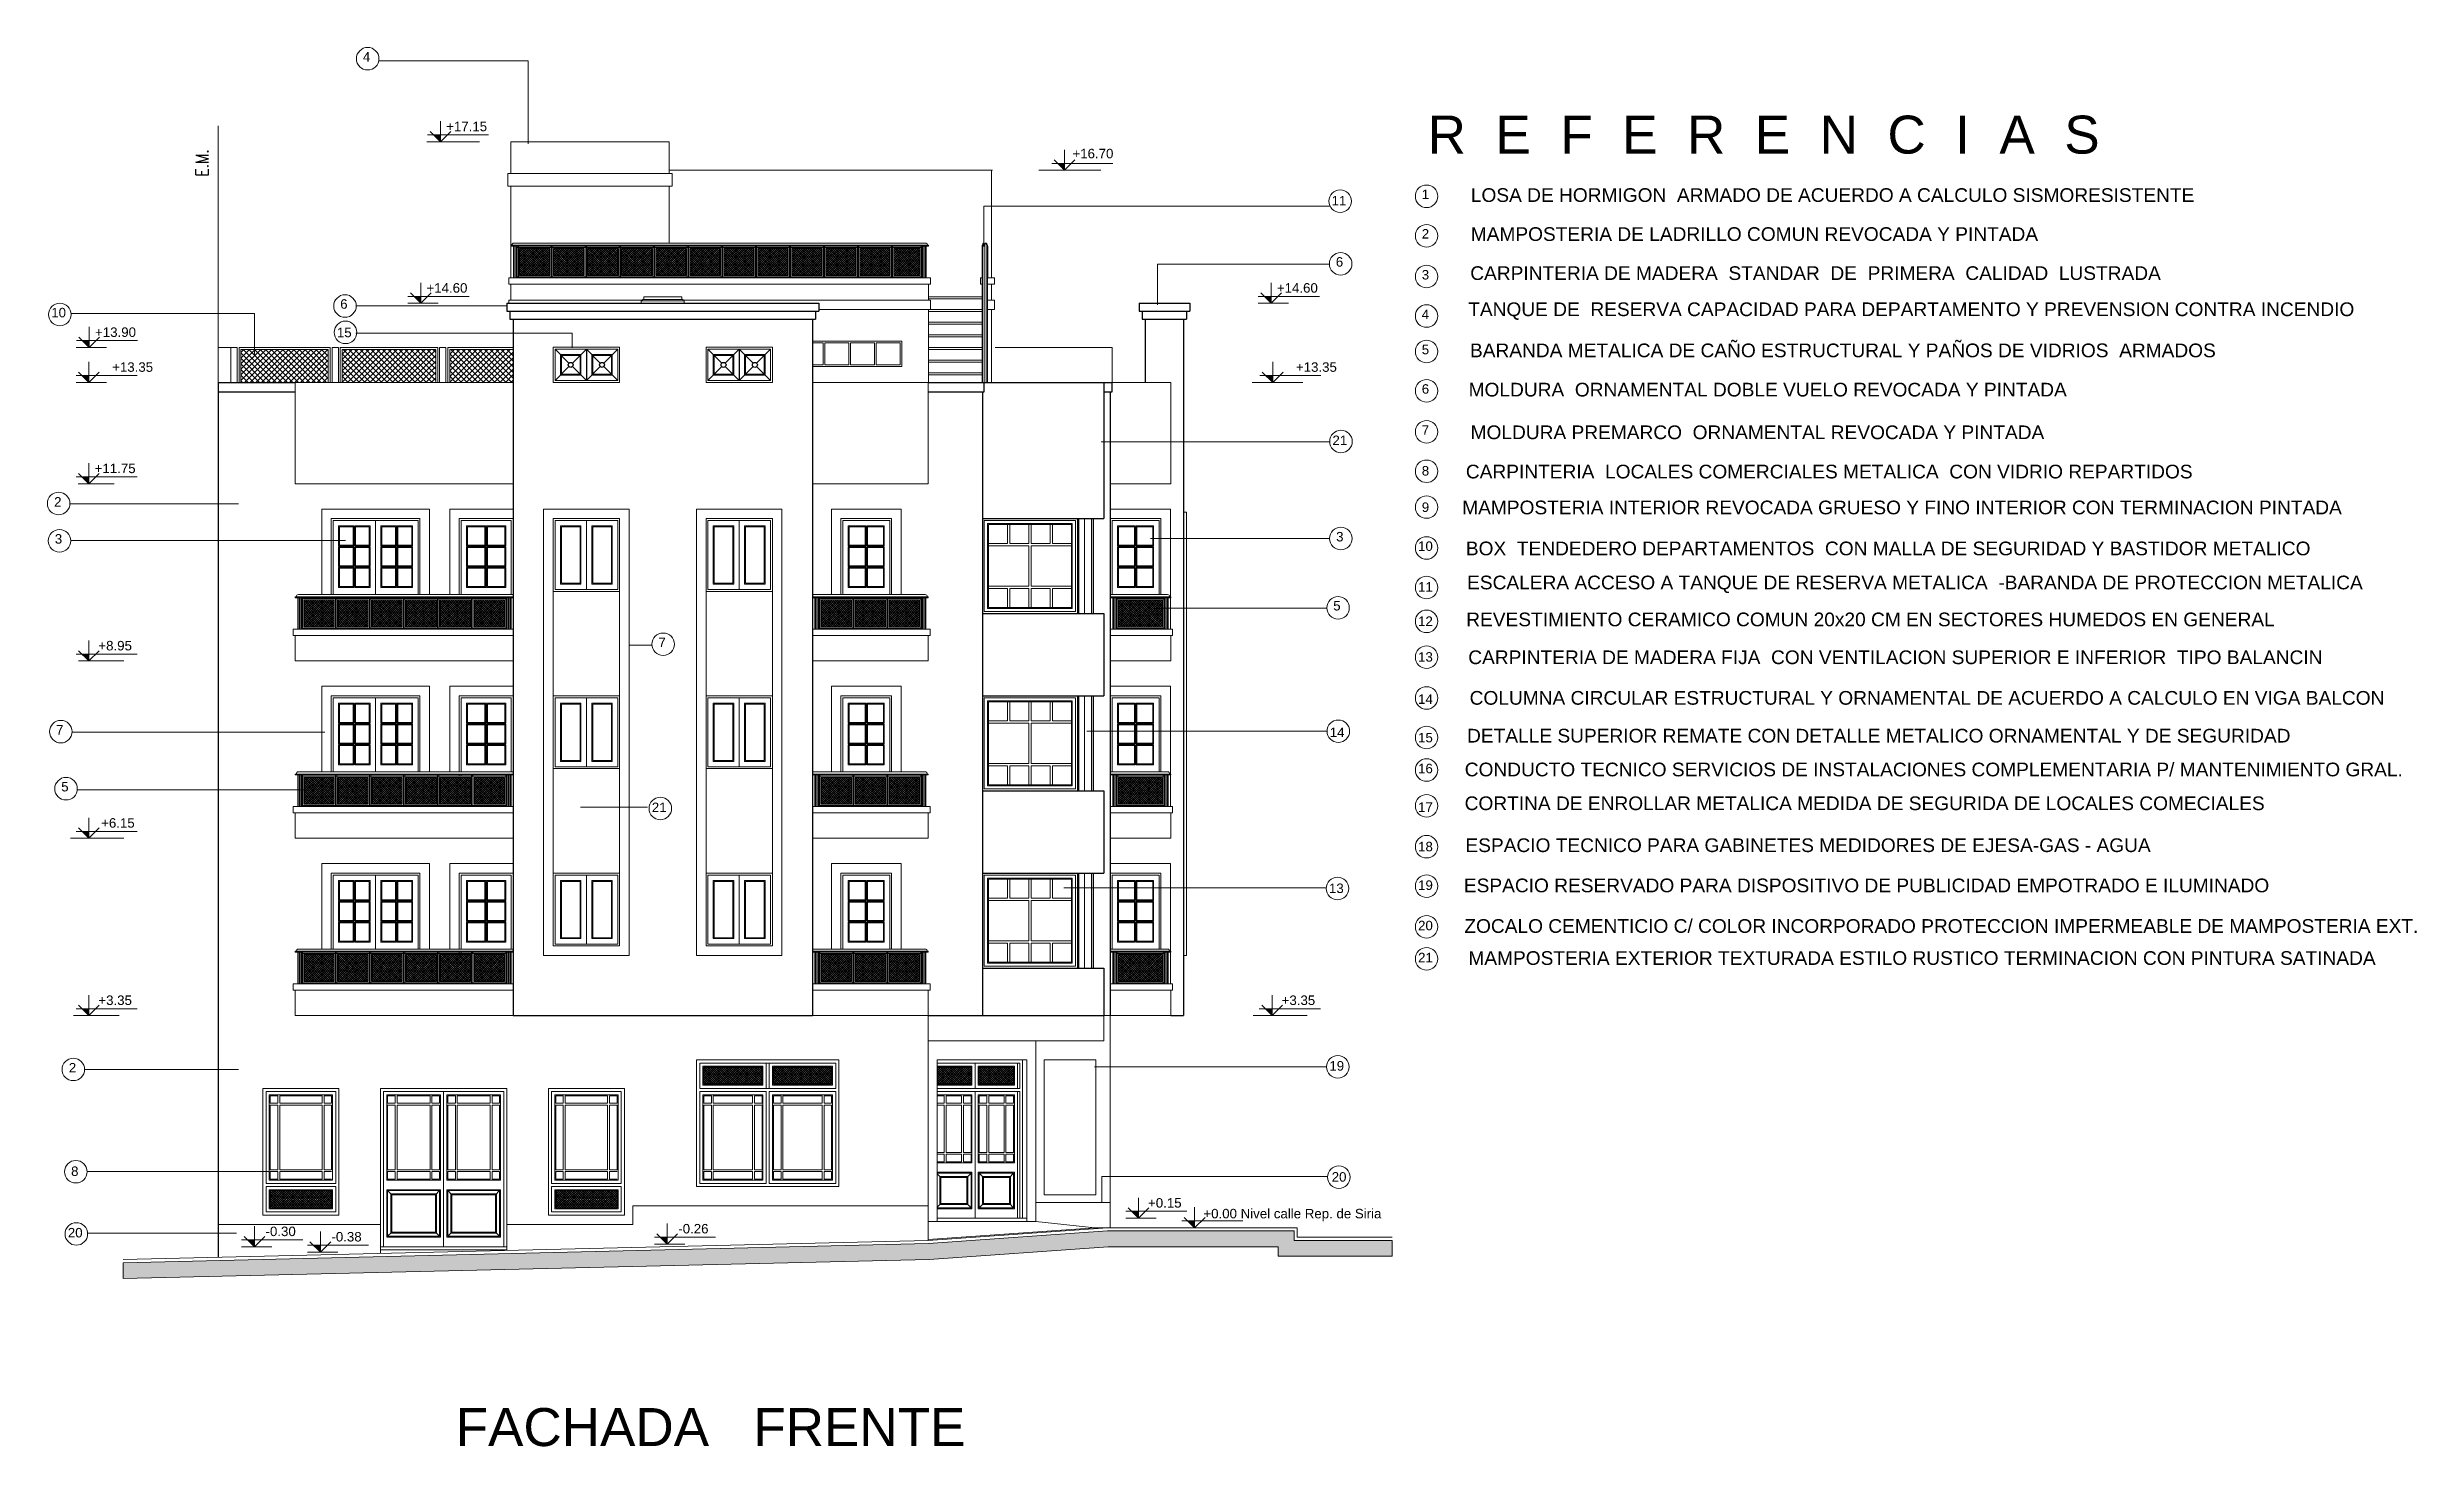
# Model space of a CAD drawing. Header units: millimetres. Extents: x 1578 to 2210, y 899 to 1032.
# Drawn here: x 1621.27 to 1658.7, y 941.48 to 963.58 of the extents above; entities that cross this region are included whole.
import ezdxf

# ---------------------------------------------------------------- set-up
doc = ezdxf.new("R2010")
doc.units = ezdxf.units.MM
doc.linetypes.add('DASHDOT2', pattern=[12.7, 6.35, -3.175, 0, -3.175])
doc.linetypes.add('HIDDEN2', pattern=[4.7625, 3.175, -1.5875])
for name, color, linetype, lineweight in [('CARPINTERIA', 7, 'Continuous', 18), ('COTAS', 7, 'Continuous', 15), ('EJES', 7, 'DASHDOT2', 13), ('ESTRUCTURA', 3, 'Continuous', 30), ('MUROS', 1, 'Continuous', 30), ('PISOS', 9, 'Continuous', 9), ('SANITARIOS', 7, 'Continuous', 20), ('TECHOS', 7, 'HIDDEN2', 15), ('TRAMAS', 7, 'Continuous', 15), ('UMBRALES', 7, 'Continuous', 18)]:
    doc.layers.add(name, color=color, linetype=linetype, lineweight=lineweight)
doc.styles.add('ROMANS', font='romans', dxfattribs={"height": 0.06})
doc.styles.add('STYLE1', font='ARIAL.TTF')
pattern_1 = [(45, (1649.583483, 872.893345), (-0.0176776695, 0.0176776695), []), (135, (1649.583483, 872.893345), (-0.0176776695, -0.0176776695), [])]
pattern_2 = [(45, (1651.634527, 872.893345), (-0.0176776695, 0.0176776695), []), (135, (1651.634527, 872.893345), (-0.0176776695, -0.0176776695), [])]

msp = doc.modelspace()

# ---------------------------------------------------------------- texts
at = {"layer": 'COTAS', "style": 'ROMANS', "width": 0.8}
msp.add_text('E.M.', height=0.2, rotation=90, dxfattribs=at).set_placement((1623.817, 961.543))
at = {"layer": 'COTAS', "ltscale": 0.1, "attachment_point": 5, "style": 'STYLE1'}
for s, insert, char_height in [('4', (1626.315, 963.433), 0.15), ('+17.15', (1627.896, 962.333), 0.15), ('+16.70', (1637.791, 961.905), 0.15), ('1', (1643.045, 961.262), 0.15), ('LOSA DE HORMIGON  ARMADO DE ACUERDO A CALCULO SISMORESISTENTE', (1649.477, 961.249), 0.21627), ('11', (1641.678, 961.161), 0.15), ('2', (1643.045, 960.639), 0.15), ('MAMPOSTERIA DE LADRILLO COMUN REVOCADA Y PINTADA', (1648.242, 960.633), 0.21627), ('6', (1641.687, 960.194), 0.15), ('+14.60', (1627.585, 959.783), 0.15), ('+14.60', (1641.021, 959.783), 0.15), ('3', (1643.045, 959.991), 0.15), ('CARPINTERIA DE MADERA  STANDAR  DE  PRIMERA  CALIDAD  LUSTRADA', (1649.208, 960.016), 0.21627), ('10', (1621.45, 959.393), 0.15), ('6', (1625.957, 959.529), 0.15), ('4', (1643.045, 959.368), 0.15), ('TANQUE DE  RESERVA CAPACIDAD PARA DEPARTAMENTO Y PREVENSION CONTRA INCENDIO', (1650.72, 959.417), 0.21627), ('+13.90', (1622.349, 959.084), 0.15), ('15', (1625.963, 959.079), 0.15), ('5', (1643.045, 958.81), 0.15), ('BARANDA METALICA DE CAÑO ESTRUCTURAL Y PAÑOS DE VIDRIOS  ARMADOS ', (1649.64, 958.796), 0.21627), ('+13.35', (1622.619, 958.533), 0.15), ('+13.35', (1641.322, 958.533), 0.15), ('6', (1643.045, 958.187), 0.15), ('MOLDURA  ORNAMENTAL DOBLE VUELO REVOCADA Y PINTADA', (1648.452, 958.176), 0.21627), ('7', (1643.045, 957.539), 0.15), ('MOLDURA PREMARCO  ORNAMENTAL REVOCADA Y PINTADA ', (1648.29, 957.502), 0.21627), ('21', (1641.692, 957.377), 0.15), ('+11.75', (1622.343, 956.933), 0.15), ('8', (1643.045, 956.895), 0.15), ('CARPINTERIA  LOCALES COMERCIALES METALICA  CON VIDRIO REPARTIDOS ', (1649.424, 956.882), 0.21627), ('2', (1621.437, 956.405), 0.15), ('9', (1643.045, 956.32), 0.15), ('MAMPOSTERIA INTERIOR REVOCADA GRUESO Y FINO INTERIOR CON TERMINACION PINTADA', (1650.574, 956.315), 0.21627), ('3', (1621.448, 955.819), 0.15), ('3', (1641.692, 955.854), 0.15), ('10', (1643.045, 955.705), 0.15), ('BOX  TENDEDERO DEPARTAMENTOS  CON MALLA DE SEGURIDAD Y BASTIDOR METALICO ', (1650.355, 955.668), 0.21627), ('11', (1643.045, 955.063), 0.15), ('ESCALERA ACCESO A TANQUE DE RESERVA METALICA  -BARANDA DE PROTECCION METALICA', (1650.778, 955.102), 0.21627), ('5', (1641.646, 954.764), 0.15), ('12', (1643.045, 954.52), 0.15), ('REVESTIMIENTO CERAMICO COMUN 20x20 CM EN SECTORES HUMEDOS EN GENERAL', (1650.076, 954.547), 0.21627), ('+8.95', (1622.343, 954.133), 0.15), ('7', (1630.985, 954.187), 0.15), ('13', (1643.045, 953.955), 0.15), ('CARPINTERIA DE MADERA FIJA  CON VENTILACION SUPERIOR E INFERIOR  TIPO BALANCIN ', (1650.469, 953.949), 0.21627), ('COLUMNA CIRCULAR ESTRUCTURAL Y ORNAMENTAL DE ACUERDO A CALCULO EN VIGA BALCON', (1650.969, 953.308), 0.21627), ('14', (1643.045, 953.29), 0.15), ('7', (1621.468, 952.804), 0.15), ('14', (1641.65, 952.765), 0.15), ('15', (1643.045, 952.681), 0.15), ('DETALLE SUPERIOR REMATE CON DETALLE METALICO ORNAMENTAL Y DE SEGURIDAD', (1650.207, 952.711), 0.21627), ('16', (1643.045, 952.193), 0.15), ('CONDUCTO TECNICO SERVICIOS DE INSTALACIONES COMPLEMENTARIA P/ MANTENIMIENTO GRAL.', (1651.076, 952.177), 0.21627), ('5', (1621.549, 951.906), 0.15), ('21', (1630.938, 951.58), 0.15), ('17', (1643.045, 951.584), 0.15), ('CORTINA DE ENROLLAR METALICA MEDIDA DE SEGURIDA DE LOCALES COMECIALES ', (1649.984, 951.643), 0.21627), ('+6.15', (1622.387, 951.333), 0.15), ('18', (1643.045, 950.96), 0.15), ('ESPACIO TECNICO PARA GABINETES MEDIDORES DE EJESA-GAS - AGUA', (1649.09, 950.981), 0.21627), ('19', (1643.045, 950.351), 0.15), ('ESPACIO RESERVADO PARA DISPOSITIVO DE PUBLICIDAD EMPOTRADO E ILUMINADO ', (1650.014, 950.346), 0.21627), ('13', (1641.637, 950.301), 0.15), ('20', (1643.045, 949.713), 0.15), ('ZOCALO CEMENTICIO C/ COLOR INCORPORADO PROTECCION IMPERMEABLE DE MAMPOSTERIA EXT. ', (1651.196, 949.705), 0.21627), ('21', (1643.045, 949.208), 0.15), (' MAMPOSTERIA EXTERIOR TEXTURADA ESTILO RUSTICO TERMINACION CON PINTURA SATINADA ', (1650.848, 949.199), 0.21627), ('+3.35', (1622.343, 948.533), 0.15), ('+3.35', (1641.038, 948.533), 0.15), ('2', (1621.669, 947.468), 0.15), ('19', (1641.643, 947.497), 0.15), ('8', (1621.705, 945.833), 0.15), ('20', (1641.68, 945.743), 0.15), ('+0.15', (1638.927, 945.333), 0.15), ('+0.00 Nivel calle Rep. de Siria', (1640.943, 945.142), 0.15), ('20', (1621.712, 944.862), 0.15), ('-0.30', (1624.958, 944.883), 0.15), ('-0.38', (1625.999, 944.798), 0.15), ('-0.26', (1631.479, 944.925), 0.15)]:
    msp.add_mtext(s, dxfattribs=dict(at, insert=insert, char_height=char_height))
at = {"layer": 'MUROS', "color": 0, "style": 'STYLE1'}
for s, p in [('R  E  F  E  R  E  N  C  I  A  S  ', (1643.079, 961.905)), ('FACHADA   FRENTE', (1627.722, 941.493))]:
    msp.add_text(s, height=0.6, dxfattribs=at).set_placement(p)

# ---------------------------------------------------------------- hatches: boundary and pattern name
at = {"layer": 'COTAS', "ltscale": 0.05}
for points in [[(1627.481, 962.201), (1627.373, 962.201), (1627.481, 962.092)], [(1637.344, 961.751), (1637.235, 961.751), (1637.344, 961.642)], [(1627.171, 959.651), (1627.062, 959.651), (1627.171, 959.542)], [(1640.607, 959.651), (1640.498, 959.651), (1640.607, 959.542)], [(1621.935, 958.952), (1621.826, 958.952), (1621.935, 958.843)], [(1621.928, 958.401), (1621.82, 958.401), (1621.928, 958.292)], [(1640.631, 958.401), (1640.522, 958.401), (1640.631, 958.292)], [(1621.928, 956.801), (1621.82, 956.801), (1621.928, 956.692)], [(1621.928, 954.001), (1621.82, 954.001), (1621.928, 953.892)], [(1621.928, 951.201), (1621.82, 951.201), (1621.928, 951.092)], [(1621.928, 948.401), (1621.82, 948.401), (1621.928, 948.292)], [(1640.624, 948.401), (1640.515, 948.401), (1640.624, 948.292)], [(1638.512, 945.201), (1638.403, 945.201), (1638.512, 945.092)], [(1631.065, 944.792), (1630.956, 944.792), (1631.065, 944.683)], [(1639.398, 945.051), (1639.29, 945.051), (1639.398, 944.942)], [(1624.544, 944.751), (1624.435, 944.751), (1624.544, 944.642)], [(1625.585, 944.666), (1625.476, 944.666), (1625.585, 944.557)]]:
    msp.add_hatch(color=256, dxfattribs=at).paths.add_polyline_path(points)
at = {"layer": 'PISOS', "ltscale": 0.1}
h = msp.add_hatch(dxfattribs=at)
h.set_pattern_fill('ANSI37', color=256, scale=0.2, style=0)
h.set_pattern_definition([(45, (1646.869527, 884.043345), (-0.0176776695, 0.0176776695), []), (135, (1646.869527, 884.043345), (-0.0176776695, -0.0176776695), [])])
h.paths.add_polyline_path([(1628.733, 959.979), (1629.213, 959.979), (1629.213, 960.404), (1628.733, 960.404)])
h = msp.add_hatch(dxfattribs=at)
h.set_pattern_fill('ANSI37', color=256, scale=0.2, style=0)
h.set_pattern_definition([(45, (1647.407027, 884.043345), (-0.0176776695, 0.0176776695), []), (135, (1647.407027, 884.043345), (-0.0176776695, -0.0176776695), [])])
h.paths.add_polyline_path([(1629.27, 959.979), (1629.75, 959.979), (1629.75, 960.404), (1629.27, 960.404)])
h = msp.add_hatch(dxfattribs=at)
h.set_pattern_fill('ANSI37', color=256, scale=0.2, style=0)
h.set_pattern_definition([(45, (1647.944527, 884.043345), (-0.0176776695, 0.0176776695), []), (135, (1647.944527, 884.043345), (-0.0176776695, -0.0176776695), [])])
h.paths.add_polyline_path([(1629.808, 959.979), (1630.288, 959.979), (1630.288, 960.404), (1629.808, 960.404)])
h = msp.add_hatch(dxfattribs=at)
h.set_pattern_fill('ANSI37', color=256, scale=0.2, style=0)
h.set_pattern_definition([(45, (1648.482027, 884.043345), (-0.0176776695, 0.0176776695), []), (135, (1648.482027, 884.043345), (-0.0176776695, -0.0176776695), [])])
h.paths.add_polyline_path([(1630.345, 959.979), (1630.825, 959.979), (1630.825, 960.404), (1630.345, 960.404)])
h = msp.add_hatch(dxfattribs=at)
h.set_pattern_fill('ANSI37', color=256, scale=0.2, style=0)
h.set_pattern_definition([(45, (1649.019527, 884.043345), (-0.0176776695, 0.0176776695), []), (135, (1649.019527, 884.043345), (-0.0176776695, -0.0176776695), [])])
h.paths.add_polyline_path([(1630.883, 959.979), (1631.363, 959.979), (1631.363, 960.404), (1630.883, 960.404)])
h = msp.add_hatch(dxfattribs=at)
h.set_pattern_fill('ANSI37', color=256, scale=0.2, style=0)
h.set_pattern_definition([(45, (1649.557027, 884.043345), (-0.0176776695, 0.0176776695), []), (135, (1649.557027, 884.043345), (-0.0176776695, -0.0176776695), [])])
h.paths.add_polyline_path([(1631.42, 959.979), (1631.9, 959.979), (1631.9, 960.404), (1631.42, 960.404)])
h = msp.add_hatch(dxfattribs=at)
h.set_pattern_fill('ANSI37', color=256, scale=0.2, style=0)
h.set_pattern_definition([(45, (1650.094527, 884.043345), (-0.0176776695, 0.0176776695), []), (135, (1650.094527, 884.043345), (-0.0176776695, -0.0176776695), [])])
h.paths.add_polyline_path([(1631.958, 959.979), (1632.438, 959.979), (1632.438, 960.404), (1631.958, 960.404)])
h = msp.add_hatch(dxfattribs=at)
h.set_pattern_fill('ANSI37', color=256, scale=0.2, style=0)
h.set_pattern_definition([(45, (1650.632027, 884.043345), (-0.0176776695, 0.0176776695), []), (135, (1650.632027, 884.043345), (-0.0176776695, -0.0176776695), [])])
h.paths.add_polyline_path([(1632.495, 959.979), (1632.975, 959.979), (1632.975, 960.404), (1632.495, 960.404)])
h = msp.add_hatch(dxfattribs=at)
h.set_pattern_fill('ANSI37', color=256, scale=0.2, style=0)
h.set_pattern_definition([(45, (1651.169527, 884.043345), (-0.0176776695, 0.0176776695), []), (135, (1651.169527, 884.043345), (-0.0176776695, -0.0176776695), [])])
h.paths.add_polyline_path([(1633.033, 959.979), (1633.513, 959.979), (1633.513, 960.404), (1633.033, 960.404)])
h = msp.add_hatch(dxfattribs=at)
h.set_pattern_fill('ANSI37', color=256, scale=0.2, style=0)
h.set_pattern_definition([(45, (1651.707027, 884.043345), (-0.0176776695, 0.0176776695), []), (135, (1651.707027, 884.043345), (-0.0176776695, -0.0176776695), [])])
h.paths.add_polyline_path([(1633.57, 959.979), (1634.05, 959.979), (1634.05, 960.404), (1633.57, 960.404)])
h = msp.add_hatch(dxfattribs=at)
h.set_pattern_fill('ANSI37', color=256, scale=0.2, style=0)
h.set_pattern_definition([(45, (1652.244527, 884.043345), (-0.0176776695, 0.0176776695), []), (135, (1652.244527, 884.043345), (-0.0176776695, -0.0176776695), [])])
h.paths.add_polyline_path([(1634.108, 959.979), (1634.588, 959.979), (1634.588, 960.404), (1634.108, 960.404)])
at = {"layer": 'PISOS', "ltscale": 0.05}
h = msp.add_hatch(dxfattribs=at)
h.set_pattern_fill('ANSI37', color=256, scale=0.2, style=0)
h.set_pattern_definition([(45, (1558.49981, 869.716308), (-0.0176776695, 0.0176776695), []), (135, (1558.49981, 869.716308), (-0.0176776695, -0.0176776695), [])])
h.paths.add_polyline_path([(1634.645, 959.979), (1635.058, 959.979), (1635.058, 960.404), (1634.645, 960.404)])
at = {"layer": 'PISOS', "ltscale": 0.1}
h = msp.add_hatch(dxfattribs=at)
h.set_pattern_fill('ANSI37', color=256, scale=0.2, style=0)
h.set_pattern_definition([(135, (1607.668312, 878.493345), (0.0176776695, 0.0176776695), []), (45, (1607.668312, 878.493345), (0.0176776695, -0.0176776695), [])])
h.paths.add_polyline_path([(1625.805, 954.854), (1625.325, 954.854), (1625.325, 954.429), (1625.805, 954.429)])
h = msp.add_hatch(dxfattribs=at)
h.set_pattern_fill('ANSI37', color=256, scale=0.2, style=0)
h.set_pattern_definition([(135, (1608.205812, 878.493345), (0.0176776695, 0.0176776695), []), (45, (1608.205812, 878.493345), (0.0176776695, -0.0176776695), [])])
h.paths.add_polyline_path([(1626.343, 954.854), (1625.863, 954.854), (1625.863, 954.429), (1626.343, 954.429)])
h = msp.add_hatch(dxfattribs=at)
h.set_pattern_fill('ANSI37', color=256, scale=0.2, style=0)
h.set_pattern_definition([(135, (1608.743312, 878.493345), (0.0176776695, 0.0176776695), []), (45, (1608.743312, 878.493345), (0.0176776695, -0.0176776695), [])])
h.paths.add_polyline_path([(1626.88, 954.854), (1626.4, 954.854), (1626.4, 954.429), (1626.88, 954.429)])
h = msp.add_hatch(dxfattribs=at)
h.set_pattern_fill('ANSI37', color=256, scale=0.2, style=0)
h.set_pattern_definition([(135, (1609.280812, 878.493345), (0.0176776695, 0.0176776695), []), (45, (1609.280812, 878.493345), (0.0176776695, -0.0176776695), [])])
h.paths.add_polyline_path([(1627.418, 954.854), (1626.938, 954.854), (1626.938, 954.429), (1627.418, 954.429)])
h = msp.add_hatch(dxfattribs=at)
h.set_pattern_fill('ANSI37', color=256, scale=0.2, style=0)
h.set_pattern_definition([(135, (1609.818312, 878.493345), (0.0176776695, 0.0176776695), []), (45, (1609.818312, 878.493345), (0.0176776695, -0.0176776695), [])])
h.paths.add_polyline_path([(1627.955, 954.854), (1627.475, 954.854), (1627.475, 954.429), (1627.955, 954.429)])
h = msp.add_hatch(dxfattribs=at)
h.set_pattern_fill('ANSI37', color=256, scale=0.2, style=0)
h.set_pattern_definition([(135, (1610.355812, 878.493345), (0.0176776695, 0.0176776695), []), (45, (1610.355812, 878.493345), (0.0176776695, -0.0176776695), [])])
h.paths.add_polyline_path([(1628.493, 954.854), (1628.013, 954.854), (1628.013, 954.429), (1628.493, 954.429)])
h = msp.add_hatch(dxfattribs=at)
h.set_pattern_fill('ANSI37', color=256, scale=0.2, style=0)
h.set_pattern_definition([(45, (1651.634527, 878.493345), (-0.0176776695, 0.0176776695), []), (135, (1651.634527, 878.493345), (-0.0176776695, -0.0176776695), [])])
h.paths.add_polyline_path([(1633.498, 954.429), (1633.978, 954.429), (1633.978, 954.854), (1633.498, 954.854)])
h = msp.add_hatch(dxfattribs=at)
h.set_pattern_fill('ANSI37', color=256, scale=0.2, style=0)
h.set_pattern_definition([(45, (1652.172027, 878.493345), (-0.0176776695, 0.0176776695), []), (135, (1652.172027, 878.493345), (-0.0176776695, -0.0176776695), [])])
h.paths.add_polyline_path([(1634.035, 954.429), (1634.515, 954.429), (1634.515, 954.854), (1634.035, 954.854)])
h = msp.add_hatch(dxfattribs=at)
h.set_pattern_fill('ANSI37', color=256, scale=0.2, style=0)
h.set_pattern_definition([(45, (1652.709527, 878.493345), (-0.0176776695, 0.0176776695), []), (135, (1652.709527, 878.493345), (-0.0176776695, -0.0176776695), [])])
h.paths.add_polyline_path([(1634.573, 954.429), (1635.053, 954.429), (1635.053, 954.854), (1634.573, 954.854)])
h = msp.add_hatch(dxfattribs=at)
h.set_pattern_fill('ANSI37', color=256, scale=0.2, style=0)
h.set_pattern_definition(pattern_2)
h.paths.add_polyline_path([(1638.883, 954.429), (1638.883, 954.854), (1638.203, 954.854), (1638.203, 954.429)])
h = msp.add_hatch(dxfattribs=at)
h.set_pattern_fill('ANSI37', color=256, scale=0.2, style=0)
h.set_pattern_definition([(135, (1607.668312, 875.693345), (0.0176776695, 0.0176776695), []), (45, (1607.668312, 875.693345), (0.0176776695, -0.0176776695), [])])
h.paths.add_polyline_path([(1625.805, 952.054), (1625.325, 952.054), (1625.325, 951.629), (1625.805, 951.629)])
h = msp.add_hatch(dxfattribs=at)
h.set_pattern_fill('ANSI37', color=256, scale=0.2, style=0)
h.set_pattern_definition([(135, (1608.205812, 875.693345), (0.0176776695, 0.0176776695), []), (45, (1608.205812, 875.693345), (0.0176776695, -0.0176776695), [])])
h.paths.add_polyline_path([(1626.343, 952.054), (1625.863, 952.054), (1625.863, 951.629), (1626.343, 951.629)])
h = msp.add_hatch(dxfattribs=at)
h.set_pattern_fill('ANSI37', color=256, scale=0.2, style=0)
h.set_pattern_definition([(135, (1608.743312, 875.693345), (0.0176776695, 0.0176776695), []), (45, (1608.743312, 875.693345), (0.0176776695, -0.0176776695), [])])
h.paths.add_polyline_path([(1626.88, 952.054), (1626.4, 952.054), (1626.4, 951.629), (1626.88, 951.629)])
h = msp.add_hatch(dxfattribs=at)
h.set_pattern_fill('ANSI37', color=256, scale=0.2, style=0)
h.set_pattern_definition([(135, (1609.280812, 875.693345), (0.0176776695, 0.0176776695), []), (45, (1609.280812, 875.693345), (0.0176776695, -0.0176776695), [])])
h.paths.add_polyline_path([(1627.418, 952.054), (1626.938, 952.054), (1626.938, 951.629), (1627.418, 951.629)])
h = msp.add_hatch(dxfattribs=at)
h.set_pattern_fill('ANSI37', color=256, scale=0.2, style=0)
h.set_pattern_definition([(135, (1609.818312, 875.693345), (0.0176776695, 0.0176776695), []), (45, (1609.818312, 875.693345), (0.0176776695, -0.0176776695), [])])
h.paths.add_polyline_path([(1627.955, 952.054), (1627.475, 952.054), (1627.475, 951.629), (1627.955, 951.629)])
h = msp.add_hatch(dxfattribs=at)
h.set_pattern_fill('ANSI37', color=256, scale=0.2, style=0)
h.set_pattern_definition([(135, (1610.355812, 875.693345), (0.0176776695, 0.0176776695), []), (45, (1610.355812, 875.693345), (0.0176776695, -0.0176776695), [])])
h.paths.add_polyline_path([(1628.493, 952.054), (1628.013, 952.054), (1628.013, 951.629), (1628.493, 951.629)])
h = msp.add_hatch(dxfattribs=at)
h.set_pattern_fill('ANSI37', color=256, scale=0.2, style=0)
h.set_pattern_definition([(45, (1651.634527, 875.693345), (-0.0176776695, 0.0176776695), []), (135, (1651.634527, 875.693345), (-0.0176776695, -0.0176776695), [])])
h.paths.add_polyline_path([(1633.498, 951.629), (1633.978, 951.629), (1633.978, 952.054), (1633.498, 952.054)])
h = msp.add_hatch(dxfattribs=at)
h.set_pattern_fill('ANSI37', color=256, scale=0.2, style=0)
h.set_pattern_definition([(45, (1652.172027, 875.693345), (-0.0176776695, 0.0176776695), []), (135, (1652.172027, 875.693345), (-0.0176776695, -0.0176776695), [])])
h.paths.add_polyline_path([(1634.035, 951.629), (1634.515, 951.629), (1634.515, 952.054), (1634.035, 952.054)])
h = msp.add_hatch(dxfattribs=at)
h.set_pattern_fill('ANSI37', color=256, scale=0.2, style=0)
h.set_pattern_definition([(45, (1652.709527, 875.693345), (-0.0176776695, 0.0176776695), []), (135, (1652.709527, 875.693345), (-0.0176776695, -0.0176776695), [])])
h.paths.add_polyline_path([(1634.573, 951.629), (1635.053, 951.629), (1635.053, 952.054), (1634.573, 952.054)])
h = msp.add_hatch(dxfattribs=at)
h.set_pattern_fill('ANSI37', color=256, scale=0.2, style=0)
h.set_pattern_definition(pattern_2)
h.paths.add_polyline_path([(1638.203, 952.054), (1638.203, 951.629), (1638.883, 951.629), (1638.883, 952.054)])
h = msp.add_hatch(dxfattribs=at)
h.set_pattern_fill('ANSI37', color=256, scale=0.2, style=0)
h.set_pattern_definition([(135, (1607.668312, 872.893345), (0.0176776695, 0.0176776695), []), (45, (1607.668312, 872.893345), (0.0176776695, -0.0176776695), [])])
h.paths.add_polyline_path([(1625.805, 949.254), (1625.325, 949.254), (1625.325, 948.829), (1625.805, 948.829)])
h = msp.add_hatch(dxfattribs=at)
h.set_pattern_fill('ANSI37', color=256, scale=0.2, style=0)
h.set_pattern_definition([(135, (1608.205812, 872.893345), (0.0176776695, 0.0176776695), []), (45, (1608.205812, 872.893345), (0.0176776695, -0.0176776695), [])])
h.paths.add_polyline_path([(1626.343, 949.254), (1625.863, 949.254), (1625.863, 948.829), (1626.343, 948.829)])
h = msp.add_hatch(dxfattribs=at)
h.set_pattern_fill('ANSI37', color=256, scale=0.2, style=0)
h.set_pattern_definition([(135, (1608.743312, 872.893345), (0.0176776695, 0.0176776695), []), (45, (1608.743312, 872.893345), (0.0176776695, -0.0176776695), [])])
h.paths.add_polyline_path([(1626.88, 949.254), (1626.4, 949.254), (1626.4, 948.829), (1626.88, 948.829)])
h = msp.add_hatch(dxfattribs=at)
h.set_pattern_fill('ANSI37', color=256, scale=0.2, style=0)
h.set_pattern_definition([(135, (1609.280812, 872.893345), (0.0176776695, 0.0176776695), []), (45, (1609.280812, 872.893345), (0.0176776695, -0.0176776695), [])])
h.paths.add_polyline_path([(1627.418, 949.254), (1626.938, 949.254), (1626.938, 948.829), (1627.418, 948.829)])
h = msp.add_hatch(dxfattribs=at)
h.set_pattern_fill('ANSI37', color=256, scale=0.2, style=0)
h.set_pattern_definition([(135, (1609.818312, 872.893345), (0.0176776695, 0.0176776695), []), (45, (1609.818312, 872.893345), (0.0176776695, -0.0176776695), [])])
h.paths.add_polyline_path([(1627.955, 949.254), (1627.475, 949.254), (1627.475, 948.829), (1627.955, 948.829)])
h = msp.add_hatch(dxfattribs=at)
h.set_pattern_fill('ANSI37', color=256, scale=0.2, style=0)
h.set_pattern_definition([(135, (1610.355812, 872.893345), (0.0176776695, 0.0176776695), []), (45, (1610.355812, 872.893345), (0.0176776695, -0.0176776695), [])])
h.paths.add_polyline_path([(1628.493, 949.254), (1628.013, 949.254), (1628.013, 948.829), (1628.493, 948.829)])
h = msp.add_hatch(dxfattribs=at)
h.set_pattern_fill('ANSI37', color=256, scale=0.2, style=0)
h.set_pattern_definition(pattern_2)
h.paths.add_polyline_path([(1633.498, 948.829), (1633.978, 948.829), (1633.978, 949.254), (1633.498, 949.254)])
h = msp.add_hatch(dxfattribs=at)
h.set_pattern_fill('ANSI37', color=256, scale=0.2, style=0)
h.set_pattern_definition([(45, (1652.172027, 872.893345), (-0.0176776695, 0.0176776695), []), (135, (1652.172027, 872.893345), (-0.0176776695, -0.0176776695), [])])
h.paths.add_polyline_path([(1634.035, 948.829), (1634.515, 948.829), (1634.515, 949.254), (1634.035, 949.254)])
h = msp.add_hatch(dxfattribs=at)
h.set_pattern_fill('ANSI37', color=256, scale=0.2, style=0)
h.set_pattern_definition([(45, (1652.709527, 872.893345), (-0.0176776695, 0.0176776695), []), (135, (1652.709527, 872.893345), (-0.0176776695, -0.0176776695), [])])
h.paths.add_polyline_path([(1634.573, 948.829), (1635.053, 948.829), (1635.053, 949.254), (1634.573, 949.254)])
h = msp.add_hatch(dxfattribs=at)
h.set_pattern_fill('ANSI37', color=256, scale=0.2, style=0)
h.set_pattern_definition(pattern_2)
h.paths.add_polyline_path([(1638.883, 948.829), (1638.883, 949.254), (1638.203, 949.254), (1638.203, 948.829)])
h = msp.add_hatch(dxfattribs=at)
h.set_pattern_fill('ANSI37', color=256, scale=0.2, style=0)
h.set_pattern_definition([(45, (1648.483483, 872.893345), (-0.0176776695, 0.0176776695), []), (135, (1648.483483, 872.893345), (-0.0176776695, -0.0176776695), [])])
h.paths.add_polyline_path([(1632.563, 947.477), (1631.643, 947.477), (1631.643, 947.207), (1632.563, 947.207)])
h = msp.add_hatch(dxfattribs=at)
h.set_pattern_fill('ANSI37', color=256, scale=0.2, style=0)
h.set_pattern_definition(pattern_1)
h.paths.add_polyline_path([(1633.663, 947.477), (1632.743, 947.477), (1632.743, 947.207), (1633.663, 947.207)])
h = msp.add_hatch(dxfattribs=at)
h.set_pattern_fill('ANSI37', color=256, scale=0.2, style=0)
h.set_pattern_definition(pattern_1)
h.paths.add_polyline_path([(1635.995, 947.477), (1635.995, 947.207), (1636.537, 947.207), (1636.537, 947.477)])
h.paths.add_polyline_path([(1635.865, 947.477), (1635.332, 947.477), (1635.332, 947.207), (1635.865, 947.207)])
h = msp.add_hatch(dxfattribs=at)
h.set_pattern_fill('ANSI37', color=256, scale=0.2, style=0)
h.set_pattern_definition(pattern_1)
h.paths.add_polyline_path([(1625.763, 945.527), (1624.793, 945.527), (1624.793, 945.257), (1625.763, 945.257)])
h = msp.add_hatch(dxfattribs=at)
h.set_pattern_fill('ANSI37', color=256, scale=0.2, style=0)
h.set_pattern_definition([(45, (1654.093483, 872.893345), (-0.0176776695, 0.0176776695), []), (135, (1654.093483, 872.893345), (-0.0176776695, -0.0176776695), [])])
h.paths.add_polyline_path([(1630.273, 945.527), (1629.303, 945.527), (1629.303, 945.257), (1630.273, 945.257)])
at = {"layer": 'TRAMAS', "ltscale": 0.05}
for points in [[(1640.97, 944.892), (1638.022, 944.892), (1635.679, 944.726), (1635.679, 944.476), (1638.031, 944.642), (1640.72, 944.642), (1640.72, 944.492), (1642.52, 944.492), (1642.52, 944.742), (1640.97, 944.742)], [(1628.871, 944.541), (1622.47, 944.388), (1622.47, 944.138), (1628.871, 944.291)], [(1635.679, 944.476), (1635.679, 944.726), (1635.193, 944.692), (1628.871, 944.541), (1628.871, 944.291), (1635.204, 944.442)]]:
    msp.add_hatch(color=256, dxfattribs=at).paths.add_polyline_path(points)

# ---------------------------------------------------------------- linework, layer by layer
at = {"layer": 'CARPINTERIA', "ltscale": 0.05}
for p, q in [((1636.043, 959.642), (1635.195, 959.642)), ((1636.043, 959.612), (1635.195, 959.612)), ((1636.045, 959.412), (1635.195, 959.412)), ((1636.045, 959.442), (1635.225, 959.442)), ((1636.043, 959.242), (1635.195, 959.242)), ((1636.043, 959.212), (1635.195, 959.212)), ((1636.043, 959.042), (1635.195, 959.042)), ((1636.043, 959.012), (1635.195, 959.012)), ((1636.043, 958.842), (1635.195, 958.842)), ((1636.043, 958.812), (1635.195, 958.812)), ((1636.043, 958.642), (1635.195, 958.642)), ((1636.043, 958.612), (1635.195, 958.612)), ((1636.043, 958.442), (1635.195, 958.442)), ((1636.043, 958.412), (1635.195, 958.412))]:
    msp.add_line(p, q, dxfattribs=at)
at = {"layer": 'CARPINTERIA', "ltscale": 0.1}
for p, q in [((1629.293, 958.817), (1629.293, 958.322)), ((1629.293, 958.817), (1630.283, 958.817)), ((1629.393, 958.717), (1629.393, 958.422)), ((1629.393, 958.717), (1629.688, 958.717)), ((1629.688, 958.717), (1629.688, 958.422)), ((1629.888, 958.717), (1629.888, 958.422)), ((1629.888, 958.717), (1630.183, 958.717)), ((1630.183, 958.717), (1630.183, 958.422)), ((1630.283, 958.817), (1630.283, 958.322)), ((1631.708, 958.817), (1631.708, 958.322)), ((1631.708, 958.817), (1632.698, 958.817)), ((1631.808, 958.717), (1632.103, 958.717)), ((1631.808, 958.717), (1631.808, 958.422)), ((1632.103, 958.717), (1632.103, 958.422)), ((1632.303, 958.717), (1632.303, 958.422)), ((1632.303, 958.717), (1632.598, 958.717)), ((1632.598, 958.717), (1632.598, 958.422)), ((1632.698, 958.817), (1632.698, 958.322)), ((1633.36, 958.917), (1633.53, 958.917)), ((1633.53, 958.917), (1633.53, 958.567)), ((1633.555, 958.917), (1633.935, 958.917)), ((1633.555, 958.917), (1633.555, 958.567)), ((1633.935, 958.917), (1633.935, 958.567)), ((1633.96, 958.917), (1634.34, 958.917)), ((1633.96, 958.917), (1633.96, 958.567)), ((1634.34, 958.567), (1634.34, 958.917)), ((1634.365, 958.917), (1634.745, 958.917)), ((1634.365, 958.567), (1634.365, 958.917)), ((1634.745, 958.567), (1634.745, 958.917)), ((1629.293, 958.322), (1630.283, 958.322)), ((1629.393, 958.422), (1629.688, 958.422)), ((1629.888, 958.422), (1630.183, 958.422)), ((1631.708, 958.322), (1632.698, 958.322)), ((1631.808, 958.422), (1632.103, 958.422)), ((1632.303, 958.422), (1632.598, 958.422)), ((1633.36, 958.567), (1633.53, 958.567)), ((1633.555, 958.567), (1633.935, 958.567)), ((1633.96, 958.567), (1634.34, 958.567)), ((1634.365, 958.567), (1634.745, 958.567)), ((1625.788, 956.112), (1627.128, 956.112)), ((1625.788, 956.112), (1625.788, 954.942)), ((1627.128, 956.112), (1627.128, 954.942)), ((1627.81, 956.112), (1627.81, 954.942)), ((1627.81, 956.112), (1628.6, 956.112)), ((1628.6, 956.112), (1628.6, 954.942)), ((1629.293, 956.112), (1629.293, 955.022)), ((1629.293, 956.112), (1630.283, 956.112)), ((1630.283, 956.112), (1630.283, 955.022)), ((1631.708, 956.112), (1631.708, 955.022)), ((1631.708, 956.112), (1632.698, 956.112)), ((1632.698, 956.112), (1632.698, 955.022)), ((1633.84, 956.112), (1634.58, 956.112)), ((1633.84, 956.112), (1633.84, 954.942)), ((1634.58, 956.112), (1634.58, 954.942)), ((1636.075, 956.112), (1636.075, 954.672)), ((1636.075, 956.112), (1637.515, 956.112)), ((1636.14, 956.047), (1636.14, 954.737)), ((1636.14, 956.047), (1637.45, 956.047)), ((1636.44, 956.047), (1636.44, 955.747)), ((1636.477, 956.047), (1636.477, 955.747)), ((1636.777, 956.047), (1636.777, 955.747)), ((1636.814, 956.047), (1636.814, 955.747)), ((1637.114, 956.047), (1637.114, 955.747)), ((1637.15, 956.047), (1637.15, 955.747)), ((1637.45, 956.047), (1637.45, 954.737)), ((1637.515, 956.112), (1637.515, 954.672)), ((1638.095, 956.112), (1638.835, 956.112)), ((1638.095, 956.112), (1638.095, 954.942)), ((1638.835, 956.112), (1638.835, 954.942)), ((1625.888, 956.012), (1625.888, 955.722)), ((1625.888, 956.012), (1626.104, 956.012)), ((1625.888, 955.722), (1626.104, 955.722)), ((1625.888, 955.684), (1625.888, 955.394)), ((1625.888, 955.684), (1626.104, 955.684)), ((1626.104, 956.012), (1626.104, 955.722)), ((1626.104, 955.684), (1626.104, 955.394)), ((1626.141, 956.012), (1626.358, 956.012)), ((1626.141, 956.012), (1626.141, 955.722)), ((1626.141, 955.722), (1626.358, 955.722)), ((1626.141, 955.684), (1626.358, 955.684)), ((1626.141, 955.684), (1626.141, 955.394)), ((1626.358, 956.012), (1626.358, 955.722)), ((1626.358, 955.684), (1626.358, 955.394)), ((1626.558, 956.012), (1626.774, 956.012)), ((1626.558, 956.012), (1626.558, 955.722)), ((1626.558, 955.722), (1626.774, 955.722)), ((1626.558, 955.684), (1626.558, 955.394)), ((1626.558, 955.684), (1626.774, 955.684)), ((1626.774, 956.012), (1626.774, 955.722)), ((1626.774, 955.684), (1626.774, 955.394)), ((1626.811, 956.012), (1626.811, 955.722)), ((1626.811, 956.012), (1627.028, 956.012)), ((1626.811, 955.722), (1627.028, 955.722)), ((1626.811, 955.684), (1626.811, 955.394)), ((1626.811, 955.684), (1627.028, 955.684)), ((1627.028, 956.012), (1627.028, 955.722)), ((1627.028, 955.684), (1627.028, 955.394)), ((1627.895, 955.684), (1628.186, 955.684)), ((1627.91, 956.012), (1628.186, 956.012)), ((1627.91, 956.012), (1627.91, 955.722)), ((1627.91, 955.722), (1628.186, 955.722)), ((1627.91, 955.684), (1627.91, 955.394)), ((1628.186, 956.012), (1628.186, 955.722)), ((1628.186, 955.684), (1628.186, 955.394)), ((1628.224, 956.012), (1628.224, 955.722)), ((1628.224, 956.012), (1628.5, 956.012)), ((1628.224, 955.722), (1628.5, 955.722)), ((1628.224, 955.684), (1628.224, 955.394)), ((1628.224, 955.684), (1628.5, 955.684)), ((1628.5, 956.012), (1628.5, 955.722)), ((1628.5, 955.684), (1628.5, 955.394)), ((1629.393, 956.012), (1629.393, 955.122)), ((1629.393, 956.012), (1629.688, 956.012)), ((1629.688, 956.012), (1629.688, 955.122)), ((1629.888, 956.012), (1629.888, 955.122)), ((1629.888, 956.012), (1630.183, 956.012)), ((1630.183, 956.012), (1630.183, 955.122)), ((1631.808, 956.012), (1631.808, 955.122)), ((1631.808, 956.012), (1632.103, 956.012)), ((1632.103, 956.012), (1632.103, 955.122)), ((1632.303, 956.012), (1632.303, 955.122)), ((1632.303, 956.012), (1632.598, 956.012)), ((1632.598, 956.012), (1632.598, 955.122)), ((1633.925, 955.684), (1634.191, 955.684)), ((1633.94, 956.012), (1634.191, 956.012)), ((1633.94, 956.012), (1633.94, 955.722)), ((1633.94, 955.722), (1634.191, 955.722)), ((1633.94, 955.684), (1633.94, 955.394)), ((1634.191, 956.012), (1634.191, 955.722)), ((1634.191, 955.684), (1634.191, 955.394)), ((1634.229, 956.012), (1634.48, 956.012)), ((1634.229, 956.012), (1634.229, 955.722)), ((1634.229, 955.722), (1634.48, 955.722)), ((1634.229, 955.684), (1634.48, 955.684)), ((1634.229, 955.684), (1634.229, 955.394)), ((1634.48, 956.012), (1634.48, 955.722)), ((1634.48, 955.684), (1634.48, 955.394)), ((1636.14, 955.747), (1636.44, 955.747)), ((1636.14, 955.71), (1636.777, 955.71)), ((1636.477, 955.747), (1636.777, 955.747)), ((1636.777, 955.71), (1636.777, 955.073)), ((1636.814, 955.747), (1637.114, 955.747)), ((1636.814, 955.71), (1636.814, 955.073)), ((1636.814, 955.71), (1637.45, 955.71)), ((1637.15, 955.747), (1637.45, 955.747)), ((1638.18, 955.684), (1638.446, 955.684)), ((1638.195, 956.012), (1638.195, 955.722)), ((1638.195, 956.012), (1638.446, 956.012)), ((1638.195, 955.722), (1638.446, 955.722)), ((1638.195, 955.684), (1638.195, 955.394)), ((1638.446, 956.012), (1638.446, 955.722)), ((1638.446, 955.684), (1638.446, 955.394)), ((1638.484, 956.012), (1638.735, 956.012)), ((1638.484, 956.012), (1638.484, 955.722)), ((1638.484, 955.722), (1638.735, 955.722)), ((1638.484, 955.684), (1638.735, 955.684)), ((1638.484, 955.684), (1638.484, 955.394)), ((1638.735, 956.012), (1638.735, 955.722)), ((1638.735, 955.684), (1638.735, 955.394)), ((1625.888, 955.394), (1626.104, 955.394)), ((1625.888, 955.357), (1625.888, 955.067)), ((1625.888, 955.357), (1626.104, 955.357)), ((1626.104, 955.357), (1626.104, 955.067)), ((1626.141, 955.394), (1626.358, 955.394)), ((1626.141, 955.357), (1626.358, 955.357)), ((1626.141, 955.357), (1626.141, 955.067)), ((1626.358, 955.357), (1626.358, 955.067)), ((1626.558, 955.394), (1626.774, 955.394)), ((1626.558, 955.357), (1626.774, 955.357)), ((1626.558, 955.357), (1626.558, 955.067)), ((1626.774, 955.357), (1626.774, 955.067)), ((1626.811, 955.394), (1627.028, 955.394)), ((1626.811, 955.357), (1626.811, 955.067)), ((1626.811, 955.357), (1627.028, 955.357)), ((1627.028, 955.357), (1627.028, 955.067)), ((1627.91, 955.394), (1628.186, 955.394)), ((1627.91, 955.357), (1628.186, 955.357)), ((1627.91, 955.357), (1627.91, 955.067)), ((1628.186, 955.357), (1628.186, 955.067)), ((1628.224, 955.394), (1628.5, 955.394)), ((1628.224, 955.357), (1628.224, 955.067)), ((1628.224, 955.357), (1628.5, 955.357)), ((1628.5, 955.357), (1628.5, 955.067)), ((1633.94, 955.394), (1634.191, 955.394)), ((1633.94, 955.357), (1633.94, 955.067)), ((1633.94, 955.357), (1634.191, 955.357)), ((1634.191, 955.357), (1634.191, 955.067)), ((1634.229, 955.394), (1634.48, 955.394)), ((1634.229, 955.357), (1634.48, 955.357)), ((1634.229, 955.357), (1634.229, 955.067)), ((1634.48, 955.357), (1634.48, 955.067)), ((1638.195, 955.394), (1638.446, 955.394)), ((1638.195, 955.357), (1638.446, 955.357)), ((1638.195, 955.357), (1638.195, 955.067)), ((1638.446, 955.357), (1638.446, 955.067)), ((1638.484, 955.394), (1638.735, 955.394)), ((1638.484, 955.357), (1638.735, 955.357)), ((1638.484, 955.357), (1638.484, 955.067)), ((1638.735, 955.357), (1638.735, 955.067)), ((1625.888, 955.067), (1626.104, 955.067)), ((1626.141, 955.067), (1626.358, 955.067)), ((1626.558, 955.067), (1626.774, 955.067)), ((1626.811, 955.067), (1627.028, 955.067)), ((1627.81, 954.892), (1627.81, 954.874)), ((1627.91, 955.067), (1628.186, 955.067)), ((1628.224, 955.067), (1628.5, 955.067)), ((1628.6, 954.892), (1628.6, 954.392)), ((1629.293, 955.022), (1630.283, 955.022)), ((1629.393, 955.122), (1629.688, 955.122)), ((1629.888, 955.122), (1630.183, 955.122)), ((1631.708, 955.022), (1632.698, 955.022)), ((1631.808, 955.122), (1632.103, 955.122)), ((1632.303, 955.122), (1632.598, 955.122)), ((1633.94, 955.067), (1634.191, 955.067)), ((1634.229, 955.067), (1634.48, 955.067)), ((1636.14, 955.073), (1636.777, 955.073)), ((1636.14, 955.037), (1636.44, 955.037)), ((1636.44, 955.037), (1636.44, 954.737)), ((1636.477, 955.037), (1636.477, 954.737)), ((1636.477, 955.037), (1636.777, 955.037)), ((1636.777, 955.037), (1636.777, 954.737)), ((1636.814, 955.073), (1637.45, 955.073)), ((1636.814, 955.037), (1636.814, 954.737)), ((1636.814, 955.037), (1637.114, 955.037)), ((1637.114, 955.037), (1637.114, 954.737)), ((1637.15, 955.037), (1637.45, 955.037)), ((1637.15, 955.037), (1637.15, 954.737)), ((1638.195, 955.067), (1638.446, 955.067)), ((1638.484, 955.067), (1638.735, 955.067)), ((1636.075, 954.672), (1637.515, 954.672)), ((1636.14, 954.737), (1637.45, 954.737)), ((1625.788, 953.312), (1627.128, 953.312)), ((1625.788, 953.312), (1625.788, 952.142)), ((1625.888, 953.212), (1625.888, 952.922)), ((1625.888, 953.212), (1626.104, 953.212)), ((1626.104, 953.212), (1626.104, 952.922)), ((1626.141, 953.212), (1626.358, 953.212)), ((1626.141, 953.212), (1626.141, 952.922)), ((1626.358, 953.212), (1626.358, 952.922)), ((1626.558, 953.212), (1626.774, 953.212)), ((1626.558, 953.212), (1626.558, 952.922)), ((1626.774, 953.212), (1626.774, 952.922)), ((1626.811, 953.212), (1626.811, 952.922)), ((1626.811, 953.212), (1627.028, 953.212)), ((1627.028, 953.212), (1627.028, 952.922)), ((1627.128, 953.312), (1627.128, 952.142)), ((1627.81, 953.312), (1627.81, 952.142)), ((1627.81, 953.312), (1628.6, 953.312)), ((1627.91, 953.212), (1628.186, 953.212)), ((1627.91, 953.212), (1627.91, 952.922)), ((1628.186, 953.212), (1628.186, 952.922)), ((1628.224, 953.212), (1628.224, 952.922)), ((1628.224, 953.212), (1628.5, 953.212)), ((1628.5, 953.212), (1628.5, 952.922)), ((1628.6, 953.312), (1628.6, 952.142)), ((1629.293, 953.312), (1629.293, 952.222)), ((1629.293, 953.312), (1630.283, 953.312)), ((1629.393, 953.212), (1629.393, 952.322)), ((1629.393, 953.212), (1629.688, 953.212)), ((1629.688, 953.212), (1629.688, 952.322)), ((1629.888, 953.212), (1629.888, 952.322)), ((1629.888, 953.212), (1630.183, 953.212)), ((1630.183, 953.212), (1630.183, 952.322)), ((1630.283, 953.312), (1630.283, 952.222)), ((1631.708, 953.312), (1631.708, 952.222)), ((1631.708, 953.312), (1632.698, 953.312)), ((1631.808, 953.212), (1632.103, 953.212)), ((1631.808, 953.212), (1631.808, 952.322)), ((1632.103, 953.212), (1632.103, 952.322)), ((1632.303, 953.212), (1632.303, 952.322)), ((1632.303, 953.212), (1632.598, 953.212)), ((1632.598, 953.212), (1632.598, 952.322)), ((1632.698, 953.312), (1632.698, 952.222)), ((1633.84, 953.312), (1634.58, 953.312)), ((1633.84, 953.312), (1633.84, 952.142)), ((1633.94, 953.212), (1634.191, 953.212)), ((1633.94, 953.212), (1633.94, 952.922)), ((1634.191, 953.212), (1634.191, 952.922)), ((1634.229, 953.212), (1634.48, 953.212)), ((1634.229, 953.212), (1634.229, 952.922)), ((1634.48, 953.212), (1634.48, 952.922)), ((1634.58, 953.312), (1634.58, 952.142)), ((1636.075, 953.312), (1636.075, 951.872)), ((1636.075, 953.312), (1637.515, 953.312)), ((1636.14, 953.247), (1636.14, 951.937)), ((1636.14, 953.247), (1637.45, 953.247)), ((1636.44, 953.247), (1636.44, 952.947)), ((1636.477, 953.247), (1636.477, 952.947)), ((1636.777, 953.247), (1636.777, 952.947)), ((1636.814, 953.247), (1636.814, 952.947)), ((1637.114, 953.247), (1637.114, 952.947)), ((1637.15, 953.247), (1637.15, 952.947)), ((1637.45, 953.247), (1637.45, 951.937)), ((1637.515, 953.312), (1637.515, 951.872)), ((1638.095, 953.312), (1638.835, 953.312)), ((1638.095, 953.312), (1638.095, 952.142)), ((1638.195, 953.212), (1638.195, 952.922)), ((1638.195, 953.212), (1638.446, 953.212)), ((1638.446, 953.212), (1638.446, 952.922)), ((1638.484, 953.212), (1638.735, 953.212)), ((1638.484, 953.212), (1638.484, 952.922)), ((1638.735, 953.212), (1638.735, 952.922)), ((1638.835, 953.312), (1638.835, 952.142)), ((1625.888, 952.922), (1626.104, 952.922)), ((1625.888, 952.884), (1625.888, 952.594)), ((1625.888, 952.884), (1626.104, 952.884)), ((1626.104, 952.884), (1626.104, 952.594)), ((1626.141, 952.922), (1626.358, 952.922)), ((1626.141, 952.884), (1626.358, 952.884)), ((1626.141, 952.884), (1626.141, 952.594)), ((1626.358, 952.884), (1626.358, 952.594)), ((1626.558, 952.922), (1626.774, 952.922)), ((1626.558, 952.884), (1626.774, 952.884)), ((1626.558, 952.884), (1626.558, 952.594)), ((1626.774, 952.884), (1626.774, 952.594)), ((1626.811, 952.922), (1627.028, 952.922)), ((1626.811, 952.884), (1626.811, 952.594)), ((1626.811, 952.884), (1627.028, 952.884)), ((1627.028, 952.884), (1627.028, 952.594)), ((1627.895, 952.884), (1628.186, 952.884)), ((1627.91, 952.922), (1628.186, 952.922)), ((1627.91, 952.884), (1627.91, 952.594)), ((1628.186, 952.884), (1628.186, 952.594)), ((1628.224, 952.922), (1628.5, 952.922)), ((1628.224, 952.884), (1628.224, 952.594)), ((1628.224, 952.884), (1628.5, 952.884)), ((1628.5, 952.884), (1628.5, 952.594)), ((1633.925, 952.884), (1634.191, 952.884)), ((1633.94, 952.922), (1634.191, 952.922)), ((1633.94, 952.884), (1633.94, 952.594)), ((1634.191, 952.884), (1634.191, 952.594)), ((1634.229, 952.922), (1634.48, 952.922)), ((1634.229, 952.884), (1634.48, 952.884)), ((1634.229, 952.884), (1634.229, 952.594)), ((1634.48, 952.884), (1634.48, 952.594)), ((1636.14, 952.947), (1636.44, 952.947)), ((1636.14, 952.91), (1636.777, 952.91)), ((1636.477, 952.947), (1636.777, 952.947)), ((1636.777, 952.91), (1636.777, 952.273)), ((1636.814, 952.947), (1637.114, 952.947)), ((1636.814, 952.91), (1637.45, 952.91)), ((1636.814, 952.91), (1636.814, 952.273)), ((1637.15, 952.947), (1637.45, 952.947)), ((1638.18, 952.884), (1638.446, 952.884)), ((1638.195, 952.922), (1638.446, 952.922)), ((1638.195, 952.884), (1638.195, 952.594)), ((1638.446, 952.884), (1638.446, 952.594)), ((1638.484, 952.922), (1638.735, 952.922)), ((1638.484, 952.884), (1638.735, 952.884)), ((1638.484, 952.884), (1638.484, 952.594)), ((1638.735, 952.884), (1638.735, 952.594)), ((1625.888, 952.594), (1626.104, 952.594)), ((1625.888, 952.557), (1625.888, 952.267)), ((1625.888, 952.557), (1626.104, 952.557)), ((1626.104, 952.557), (1626.104, 952.267)), ((1626.141, 952.594), (1626.358, 952.594)), ((1626.141, 952.557), (1626.358, 952.557)), ((1626.141, 952.557), (1626.141, 952.267)), ((1626.358, 952.557), (1626.358, 952.267)), ((1626.558, 952.594), (1626.774, 952.594)), ((1626.558, 952.557), (1626.774, 952.557)), ((1626.558, 952.557), (1626.558, 952.267)), ((1626.774, 952.557), (1626.774, 952.267)), ((1626.811, 952.594), (1627.028, 952.594)), ((1626.811, 952.557), (1626.811, 952.267)), ((1626.811, 952.557), (1627.028, 952.557)), ((1627.028, 952.557), (1627.028, 952.267)), ((1627.91, 952.594), (1628.186, 952.594)), ((1627.91, 952.557), (1628.186, 952.557)), ((1627.91, 952.557), (1627.91, 952.267)), ((1628.186, 952.557), (1628.186, 952.267)), ((1628.224, 952.594), (1628.5, 952.594)), ((1628.224, 952.557), (1628.224, 952.267)), ((1628.224, 952.557), (1628.5, 952.557)), ((1628.5, 952.557), (1628.5, 952.267)), ((1629.393, 952.322), (1629.688, 952.322)), ((1629.888, 952.322), (1630.183, 952.322)), ((1631.808, 952.322), (1632.103, 952.322)), ((1632.303, 952.322), (1632.598, 952.322)), ((1633.94, 952.594), (1634.191, 952.594)), ((1633.94, 952.557), (1633.94, 952.267)), ((1633.94, 952.557), (1634.191, 952.557)), ((1634.191, 952.557), (1634.191, 952.267)), ((1634.229, 952.594), (1634.48, 952.594)), ((1634.229, 952.557), (1634.48, 952.557)), ((1634.229, 952.557), (1634.229, 952.267)), ((1634.48, 952.557), (1634.48, 952.267)), ((1636.14, 952.273), (1636.777, 952.273)), ((1636.814, 952.273), (1637.45, 952.273)), ((1638.195, 952.594), (1638.446, 952.594)), ((1638.195, 952.557), (1638.446, 952.557)), ((1638.195, 952.557), (1638.195, 952.267)), ((1638.446, 952.557), (1638.446, 952.267)), ((1638.484, 952.594), (1638.735, 952.594)), ((1638.484, 952.557), (1638.735, 952.557)), ((1638.484, 952.557), (1638.484, 952.267)), ((1638.735, 952.557), (1638.735, 952.267)), ((1625.888, 952.267), (1626.104, 952.267)), ((1626.141, 952.267), (1626.358, 952.267)), ((1626.558, 952.267), (1626.774, 952.267)), ((1626.811, 952.267), (1627.028, 952.267)), ((1627.81, 952.092), (1627.81, 952.074)), ((1627.91, 952.267), (1628.186, 952.267)), ((1628.224, 952.267), (1628.5, 952.267)), ((1628.6, 952.092), (1628.6, 951.592)), ((1629.293, 952.222), (1630.283, 952.222)), ((1631.708, 952.222), (1632.698, 952.222)), ((1633.94, 952.267), (1634.191, 952.267)), ((1634.229, 952.267), (1634.48, 952.267)), ((1636.14, 952.237), (1636.44, 952.237)), ((1636.14, 951.937), (1637.45, 951.937)), ((1636.44, 952.237), (1636.44, 951.937)), ((1636.477, 952.237), (1636.477, 951.937)), ((1636.477, 952.237), (1636.777, 952.237)), ((1636.777, 952.237), (1636.777, 951.937)), ((1636.814, 952.237), (1637.114, 952.237)), ((1636.814, 952.237), (1636.814, 951.937)), ((1637.114, 952.237), (1637.114, 951.937)), ((1637.15, 952.237), (1637.15, 951.937)), ((1637.15, 952.237), (1637.45, 952.237)), ((1638.195, 952.267), (1638.446, 952.267)), ((1638.484, 952.267), (1638.735, 952.267)), ((1636.075, 951.872), (1637.515, 951.872)), ((1625.788, 950.512), (1627.128, 950.512)), ((1625.788, 950.512), (1625.788, 949.342)), ((1625.888, 950.412), (1626.104, 950.412)), ((1625.888, 950.412), (1625.888, 950.122)), ((1626.104, 950.412), (1626.104, 950.122)), ((1626.141, 950.412), (1626.358, 950.412)), ((1626.141, 950.412), (1626.141, 950.122)), ((1626.358, 950.412), (1626.358, 950.122)), ((1626.558, 950.412), (1626.774, 950.412)), ((1626.558, 950.412), (1626.558, 950.122)), ((1626.774, 950.412), (1626.774, 950.122)), ((1626.811, 950.412), (1627.028, 950.412)), ((1626.811, 950.412), (1626.811, 950.122)), ((1627.028, 950.412), (1627.028, 950.122)), ((1627.128, 950.512), (1627.128, 949.342)), ((1627.81, 950.512), (1628.6, 950.512)), ((1627.81, 950.512), (1627.81, 949.342)), ((1627.91, 950.412), (1628.186, 950.412)), ((1627.91, 950.412), (1627.91, 950.122)), ((1628.186, 950.412), (1628.186, 950.122)), ((1628.224, 950.412), (1628.5, 950.412)), ((1628.224, 950.412), (1628.224, 950.122)), ((1628.5, 950.412), (1628.5, 950.122)), ((1628.6, 950.512), (1628.6, 949.342)), ((1629.293, 950.512), (1630.283, 950.512)), ((1629.293, 950.512), (1629.293, 949.422)), ((1629.393, 950.412), (1629.688, 950.412)), ((1629.393, 950.412), (1629.393, 949.522)), ((1629.688, 950.412), (1629.688, 949.522)), ((1629.888, 950.412), (1630.183, 950.412)), ((1629.888, 950.412), (1629.888, 949.522)), ((1630.183, 950.412), (1630.183, 949.522)), ((1630.283, 950.512), (1630.283, 949.422)), ((1631.708, 950.512), (1632.698, 950.512)), ((1631.708, 950.512), (1631.708, 949.422)), ((1631.808, 950.412), (1632.103, 950.412)), ((1631.808, 950.412), (1631.808, 949.522)), ((1632.103, 950.412), (1632.103, 949.522)), ((1632.303, 950.412), (1632.598, 950.412)), ((1632.303, 950.412), (1632.303, 949.522)), ((1632.598, 950.412), (1632.598, 949.522)), ((1632.698, 950.512), (1632.698, 949.422)), ((1633.84, 950.512), (1634.58, 950.512)), ((1633.84, 950.512), (1633.84, 949.342)), ((1633.94, 950.412), (1634.191, 950.412)), ((1633.94, 950.412), (1633.94, 950.122)), ((1634.191, 950.412), (1634.191, 950.122)), ((1634.229, 950.412), (1634.48, 950.412)), ((1634.229, 950.412), (1634.229, 950.122)), ((1634.48, 950.412), (1634.48, 950.122)), ((1634.58, 950.512), (1634.58, 949.342)), ((1636.075, 950.512), (1637.515, 950.512)), ((1636.075, 950.512), (1636.075, 949.072)), ((1636.14, 950.447), (1637.45, 950.447)), ((1636.14, 950.447), (1636.14, 949.137)), ((1636.44, 950.447), (1636.44, 950.147)), ((1636.477, 950.447), (1636.477, 950.147)), ((1636.777, 950.447), (1636.777, 950.147)), ((1636.814, 950.447), (1636.814, 950.147)), ((1637.114, 950.447), (1637.114, 950.147)), ((1637.15, 950.447), (1637.15, 950.147)), ((1637.45, 950.447), (1637.45, 949.137)), ((1637.515, 950.512), (1637.515, 949.072)), ((1638.095, 950.512), (1638.835, 950.512)), ((1638.095, 950.512), (1638.095, 949.342)), ((1638.195, 950.412), (1638.446, 950.412)), ((1638.195, 950.412), (1638.195, 950.122)), ((1638.446, 950.412), (1638.446, 950.122)), ((1638.484, 950.412), (1638.735, 950.412)), ((1638.484, 950.412), (1638.484, 950.122)), ((1638.735, 950.412), (1638.735, 950.122)), ((1638.835, 950.512), (1638.835, 949.342)), ((1625.888, 950.122), (1626.104, 950.122)), ((1625.888, 950.084), (1626.104, 950.084)), ((1625.888, 950.084), (1625.888, 949.794)), ((1626.104, 950.084), (1626.104, 949.794)), ((1626.141, 950.122), (1626.358, 950.122)), ((1626.141, 950.084), (1626.358, 950.084)), ((1626.141, 950.084), (1626.141, 949.794)), ((1626.358, 950.084), (1626.358, 949.794)), ((1626.558, 950.122), (1626.774, 950.122)), ((1626.558, 950.084), (1626.558, 949.794)), ((1626.558, 950.084), (1626.774, 950.084)), ((1626.774, 950.084), (1626.774, 949.794)), ((1626.811, 950.122), (1627.028, 950.122)), ((1626.811, 950.084), (1626.811, 949.794)), ((1626.811, 950.084), (1627.028, 950.084)), ((1627.028, 950.084), (1627.028, 949.794)), ((1627.895, 950.084), (1628.186, 950.084)), ((1627.91, 950.122), (1628.186, 950.122)), ((1627.91, 950.084), (1627.91, 949.794)), ((1628.186, 950.084), (1628.186, 949.794)), ((1628.224, 950.122), (1628.5, 950.122)), ((1628.224, 950.084), (1628.224, 949.794)), ((1628.224, 950.084), (1628.5, 950.084)), ((1628.5, 950.084), (1628.5, 949.794)), ((1633.925, 950.084), (1634.191, 950.084)), ((1633.94, 950.122), (1634.191, 950.122)), ((1633.94, 950.084), (1633.94, 949.794)), ((1634.191, 950.084), (1634.191, 949.794)), ((1634.229, 950.122), (1634.48, 950.122)), ((1634.229, 950.084), (1634.48, 950.084)), ((1634.229, 950.084), (1634.229, 949.794)), ((1634.48, 950.084), (1634.48, 949.794)), ((1636.14, 950.147), (1636.44, 950.147)), ((1636.14, 950.11), (1636.777, 950.11)), ((1636.477, 950.147), (1636.777, 950.147)), ((1636.777, 950.11), (1636.777, 949.473)), ((1636.814, 950.147), (1637.114, 950.147)), ((1636.814, 950.11), (1636.814, 949.473)), ((1636.814, 950.11), (1637.45, 950.11)), ((1637.15, 950.147), (1637.45, 950.147)), ((1638.18, 950.084), (1638.446, 950.084)), ((1638.195, 950.122), (1638.446, 950.122)), ((1638.195, 950.084), (1638.195, 949.794)), ((1638.446, 950.084), (1638.446, 949.794)), ((1638.484, 950.122), (1638.735, 950.122)), ((1638.484, 950.084), (1638.735, 950.084)), ((1638.484, 950.084), (1638.484, 949.794)), ((1638.735, 950.084), (1638.735, 949.794)), ((1625.888, 949.794), (1626.104, 949.794)), ((1625.888, 949.757), (1625.888, 949.467)), ((1625.888, 949.757), (1626.104, 949.757)), ((1626.104, 949.757), (1626.104, 949.467)), ((1626.141, 949.794), (1626.358, 949.794)), ((1626.141, 949.757), (1626.358, 949.757)), ((1626.141, 949.757), (1626.141, 949.467)), ((1626.358, 949.757), (1626.358, 949.467)), ((1626.558, 949.794), (1626.774, 949.794)), ((1626.558, 949.757), (1626.558, 949.467)), ((1626.558, 949.757), (1626.774, 949.757)), ((1626.774, 949.757), (1626.774, 949.467)), ((1626.811, 949.794), (1627.028, 949.794)), ((1626.811, 949.757), (1626.811, 949.467)), ((1626.811, 949.757), (1627.028, 949.757)), ((1627.028, 949.757), (1627.028, 949.467)), ((1627.91, 949.794), (1628.186, 949.794)), ((1627.91, 949.757), (1628.186, 949.757)), ((1627.91, 949.757), (1627.91, 949.467)), ((1628.186, 949.757), (1628.186, 949.467)), ((1628.224, 949.794), (1628.5, 949.794)), ((1628.224, 949.757), (1628.224, 949.467)), ((1628.224, 949.757), (1628.5, 949.757)), ((1628.5, 949.757), (1628.5, 949.467)), ((1633.94, 949.794), (1634.191, 949.794)), ((1633.94, 949.757), (1633.94, 949.467)), ((1633.94, 949.757), (1634.191, 949.757)), ((1634.191, 949.757), (1634.191, 949.467)), ((1634.229, 949.794), (1634.48, 949.794)), ((1634.229, 949.757), (1634.48, 949.757)), ((1634.229, 949.757), (1634.229, 949.467)), ((1634.48, 949.757), (1634.48, 949.467)), ((1638.195, 949.794), (1638.446, 949.794)), ((1638.195, 949.757), (1638.195, 949.467)), ((1638.195, 949.757), (1638.446, 949.757)), ((1638.446, 949.757), (1638.446, 949.467)), ((1638.484, 949.794), (1638.735, 949.794)), ((1638.484, 949.757), (1638.735, 949.757)), ((1638.484, 949.757), (1638.484, 949.467)), ((1638.735, 949.757), (1638.735, 949.467)), ((1625.888, 949.467), (1626.104, 949.467)), ((1626.141, 949.467), (1626.358, 949.467)), ((1626.558, 949.467), (1626.774, 949.467)), ((1626.811, 949.467), (1627.028, 949.467)), ((1627.81, 949.292), (1627.81, 949.274)), ((1627.91, 949.467), (1628.186, 949.467)), ((1628.224, 949.467), (1628.5, 949.467)), ((1628.6, 949.292), (1628.6, 948.792)), ((1629.293, 949.422), (1630.283, 949.422)), ((1629.393, 949.522), (1629.688, 949.522)), ((1629.888, 949.522), (1630.183, 949.522)), ((1631.708, 949.422), (1632.698, 949.422)), ((1631.808, 949.522), (1632.103, 949.522)), ((1632.303, 949.522), (1632.598, 949.522)), ((1633.94, 949.467), (1634.191, 949.467)), ((1634.229, 949.467), (1634.48, 949.467)), ((1636.14, 949.473), (1636.777, 949.473)), ((1636.14, 949.437), (1636.44, 949.437)), ((1636.44, 949.437), (1636.44, 949.137)), ((1636.477, 949.437), (1636.477, 949.137)), ((1636.477, 949.437), (1636.777, 949.437)), ((1636.777, 949.437), (1636.777, 949.137)), ((1636.814, 949.473), (1637.45, 949.473)), ((1636.814, 949.437), (1636.814, 949.137)), ((1636.814, 949.437), (1637.114, 949.437)), ((1637.114, 949.437), (1637.114, 949.137)), ((1637.15, 949.437), (1637.45, 949.437)), ((1637.15, 949.437), (1637.15, 949.137)), ((1638.195, 949.467), (1638.446, 949.467)), ((1638.484, 949.467), (1638.735, 949.467)), ((1636.075, 949.072), (1637.515, 949.072)), ((1636.14, 949.137), (1637.45, 949.137)), ((1631.578, 947.542), (1631.578, 947.142)), ((1631.578, 947.542), (1633.728, 947.542)), ((1631.643, 947.477), (1631.643, 947.207)), ((1631.643, 947.477), (1632.563, 947.477)), ((1632.563, 947.477), (1632.563, 947.207)), ((1632.628, 947.542), (1632.628, 947.142)), ((1632.678, 947.542), (1632.678, 947.142)), ((1632.743, 947.477), (1633.663, 947.477)), ((1632.743, 947.477), (1632.743, 947.207)), ((1633.663, 947.477), (1633.663, 947.207)), ((1633.728, 947.542), (1633.728, 947.142)), ((1635.332, 947.542), (1636.637, 947.542)), ((1635.332, 947.477), (1635.865, 947.477)), ((1635.865, 947.477), (1635.865, 947.207)), ((1635.995, 947.477), (1636.537, 947.477)), ((1635.995, 947.477), (1635.995, 947.207)), ((1636.537, 947.477), (1636.537, 947.207)), ((1636.602, 947.542), (1636.602, 947.142)), ((1636.637, 947.542), (1636.637, 947.142)), ((1624.728, 945.642), (1624.728, 947.092)), ((1625.828, 947.092), (1624.728, 947.092)), ((1625.828, 945.642), (1625.828, 947.092)), ((1626.583, 944.642), (1626.583, 947.092)), ((1628.483, 947.092), (1626.583, 947.092)), ((1628.483, 944.642), (1628.483, 947.092)), ((1630.338, 947.092), (1629.238, 947.092)), ((1629.238, 945.642), (1629.238, 947.092)), ((1630.338, 945.642), (1630.338, 947.092)), ((1633.728, 947.142), (1631.578, 947.142)), ((1631.578, 947.092), (1631.578, 945.642)), ((1632.628, 947.092), (1631.578, 947.092)), ((1632.563, 947.207), (1631.643, 947.207)), ((1632.628, 947.092), (1632.628, 945.642)), ((1632.678, 947.092), (1632.678, 945.642)), ((1633.728, 947.092), (1632.678, 947.092)), ((1633.663, 947.207), (1632.743, 947.207)), ((1633.728, 947.092), (1633.728, 945.642)), ((1635.332, 947.207), (1635.865, 947.207)), ((1635.332, 947.142), (1636.637, 947.142)), ((1635.332, 947.092), (1636.637, 947.092)), ((1635.995, 947.207), (1636.537, 947.207)), ((1636.637, 947.092), (1636.637, 945.092)), ((1624.793, 946.907), (1624.793, 947.027)), ((1624.913, 947.027), (1624.793, 947.027)), ((1624.913, 946.907), (1624.793, 946.907)), ((1624.793, 945.857), (1624.793, 946.877)), ((1624.913, 946.877), (1624.793, 946.877)), ((1624.913, 946.907), (1624.913, 947.027)), ((1624.913, 945.857), (1624.913, 946.877)), ((1625.613, 947.027), (1624.943, 947.027)), ((1624.943, 946.907), (1624.943, 947.027)), ((1625.613, 946.907), (1624.943, 946.907)), ((1624.943, 945.857), (1624.943, 946.877)), ((1625.613, 946.877), (1624.943, 946.877)), ((1625.613, 946.907), (1625.613, 947.027)), ((1625.613, 945.857), (1625.613, 946.877)), ((1625.763, 947.027), (1625.643, 947.027)), ((1625.643, 946.907), (1625.643, 947.027)), ((1625.763, 946.907), (1625.643, 946.907)), ((1625.643, 945.857), (1625.643, 946.877)), ((1625.763, 946.877), (1625.643, 946.877)), ((1625.763, 946.907), (1625.763, 947.027)), ((1625.763, 945.857), (1625.763, 946.877)), ((1626.648, 946.907), (1626.648, 947.027)), ((1626.768, 947.027), (1626.648, 947.027)), ((1626.768, 946.907), (1626.648, 946.907)), ((1626.648, 945.857), (1626.648, 946.877)), ((1626.768, 946.877), (1626.648, 946.877)), ((1626.768, 946.907), (1626.768, 947.027)), ((1626.768, 945.857), (1626.768, 946.877)), ((1626.798, 946.907), (1626.798, 947.027)), ((1627.318, 947.027), (1626.798, 947.027)), ((1627.318, 946.907), (1626.798, 946.907)), ((1626.798, 945.857), (1626.798, 946.877)), ((1627.318, 946.877), (1626.798, 946.877)), ((1627.318, 946.907), (1627.318, 947.027)), ((1627.318, 945.857), (1627.318, 946.877)), ((1627.348, 946.907), (1627.348, 947.027)), ((1627.468, 947.027), (1627.348, 947.027)), ((1627.468, 946.907), (1627.348, 946.907)), ((1627.348, 945.857), (1627.348, 946.877)), ((1627.468, 946.877), (1627.348, 946.877)), ((1627.468, 946.907), (1627.468, 947.027)), ((1627.468, 945.857), (1627.468, 946.877)), ((1627.718, 947.027), (1627.598, 947.027)), ((1627.598, 946.907), (1627.598, 947.027)), ((1627.718, 946.907), (1627.598, 946.907)), ((1627.598, 945.857), (1627.598, 946.877)), ((1627.718, 946.877), (1627.598, 946.877)), ((1627.718, 946.907), (1627.718, 947.027)), ((1627.718, 945.857), (1627.718, 946.877)), ((1628.268, 947.027), (1627.748, 947.027)), ((1627.748, 946.907), (1627.748, 947.027)), ((1628.268, 946.907), (1627.748, 946.907)), ((1628.268, 946.877), (1627.748, 946.877)), ((1627.748, 945.857), (1627.748, 946.877)), ((1628.268, 946.907), (1628.268, 947.027)), ((1628.268, 945.857), (1628.268, 946.877)), ((1628.298, 946.907), (1628.298, 947.027)), ((1628.418, 947.027), (1628.298, 947.027)), ((1628.418, 946.907), (1628.298, 946.907)), ((1628.298, 945.857), (1628.298, 946.877)), ((1628.418, 946.877), (1628.298, 946.877)), ((1628.418, 946.907), (1628.418, 947.027)), ((1628.418, 945.857), (1628.418, 946.877)), ((1629.423, 947.027), (1629.303, 947.027)), ((1629.303, 946.907), (1629.303, 947.027)), ((1629.423, 946.907), (1629.303, 946.907)), ((1629.303, 945.857), (1629.303, 946.877)), ((1629.423, 946.877), (1629.303, 946.877)), ((1629.423, 946.907), (1629.423, 947.027)), ((1629.423, 945.857), (1629.423, 946.877)), ((1629.453, 946.907), (1629.453, 947.027)), ((1630.123, 947.027), (1629.453, 947.027)), ((1630.123, 946.907), (1629.453, 946.907)), ((1629.453, 945.857), (1629.453, 946.877)), ((1630.123, 946.877), (1629.453, 946.877)), ((1630.123, 946.907), (1630.123, 947.027)), ((1630.123, 945.857), (1630.123, 946.877)), ((1630.153, 946.907), (1630.153, 947.027)), ((1630.273, 947.027), (1630.153, 947.027)), ((1630.273, 946.907), (1630.153, 946.907)), ((1630.153, 945.857), (1630.153, 946.877)), ((1630.273, 946.877), (1630.153, 946.877)), ((1630.273, 946.907), (1630.273, 947.027)), ((1630.273, 945.857), (1630.273, 946.877)), ((1631.763, 947.027), (1631.643, 947.027)), ((1631.643, 947.027), (1631.643, 946.907)), ((1631.763, 946.907), (1631.643, 946.907)), ((1631.643, 946.877), (1631.643, 945.857)), ((1631.763, 946.877), (1631.643, 946.877)), ((1631.763, 947.027), (1631.763, 946.907)), ((1631.763, 946.877), (1631.763, 945.857)), ((1632.413, 947.027), (1631.793, 947.027)), ((1631.793, 947.027), (1631.793, 946.907)), ((1632.413, 946.907), (1631.793, 946.907)), ((1632.413, 946.877), (1631.793, 946.877)), ((1631.793, 946.877), (1631.793, 945.857)), ((1632.413, 947.027), (1632.413, 946.907)), ((1632.413, 946.877), (1632.413, 945.857)), ((1632.443, 947.027), (1632.443, 946.907)), ((1632.563, 947.027), (1632.443, 947.027)), ((1632.563, 946.907), (1632.443, 946.907)), ((1632.443, 946.877), (1632.443, 945.857)), ((1632.563, 946.877), (1632.443, 946.877)), ((1632.563, 947.027), (1632.563, 946.907)), ((1632.563, 946.877), (1632.563, 945.857)), ((1632.863, 947.027), (1632.743, 947.027)), ((1632.743, 947.027), (1632.743, 946.907)), ((1632.863, 946.907), (1632.743, 946.907)), ((1632.743, 946.877), (1632.743, 945.857)), ((1632.863, 946.877), (1632.743, 946.877)), ((1632.863, 947.027), (1632.863, 946.907)), ((1632.863, 946.877), (1632.863, 945.857)), ((1633.513, 947.027), (1632.893, 947.027)), ((1632.893, 947.027), (1632.893, 946.907)), ((1633.513, 946.907), (1632.893, 946.907)), ((1632.893, 946.877), (1632.893, 945.857)), ((1633.513, 946.877), (1632.893, 946.877)), ((1633.513, 947.027), (1633.513, 946.907)), ((1633.513, 946.877), (1633.513, 945.857)), ((1633.663, 947.027), (1633.543, 947.027)), ((1633.543, 947.027), (1633.543, 946.907)), ((1633.663, 946.907), (1633.543, 946.907)), ((1633.543, 946.877), (1633.543, 945.857)), ((1633.663, 946.877), (1633.543, 946.877)), ((1633.663, 947.027), (1633.663, 946.907)), ((1633.663, 946.877), (1633.663, 945.857)), ((1635.332, 947.027), (1635.443, 947.027)), ((1635.332, 946.907), (1635.443, 946.907)), ((1635.332, 946.877), (1635.443, 946.877)), ((1635.443, 947.027), (1635.443, 946.907)), ((1635.443, 946.877), (1635.443, 946.132)), ((1635.473, 947.027), (1635.473, 946.907)), ((1635.473, 947.027), (1635.715, 947.027)), ((1635.473, 946.907), (1635.715, 946.907)), ((1635.473, 946.877), (1635.715, 946.877)), ((1635.473, 946.877), (1635.473, 946.132)), ((1635.715, 947.027), (1635.715, 946.907)), ((1635.715, 946.877), (1635.715, 946.132)), ((1635.745, 947.027), (1635.745, 946.907)), ((1635.745, 947.027), (1635.865, 947.027)), ((1635.745, 946.907), (1635.865, 946.907)), ((1635.745, 946.877), (1635.745, 946.132)), ((1635.745, 946.877), (1635.865, 946.877)), ((1635.865, 947.027), (1635.865, 946.907)), ((1635.865, 946.877), (1635.865, 946.132)), ((1635.995, 947.027), (1635.995, 946.907)), ((1635.995, 947.027), (1636.115, 947.027)), ((1635.995, 946.907), (1636.115, 946.907)), ((1635.995, 946.877), (1635.995, 946.132)), ((1635.995, 946.877), (1636.115, 946.877)), ((1636.115, 947.027), (1636.115, 946.907)), ((1636.115, 946.877), (1636.115, 946.132)), ((1636.145, 947.027), (1636.387, 947.027)), ((1636.145, 947.027), (1636.145, 946.907)), ((1636.145, 946.907), (1636.387, 946.907)), ((1636.145, 946.877), (1636.387, 946.877)), ((1636.145, 946.877), (1636.145, 946.132)), ((1636.387, 947.027), (1636.387, 946.907)), ((1636.387, 946.877), (1636.387, 946.132)), ((1636.417, 947.027), (1636.537, 947.027)), ((1636.417, 947.027), (1636.417, 946.907)), ((1636.417, 946.907), (1636.537, 946.907)), ((1636.417, 946.877), (1636.537, 946.877)), ((1636.417, 946.877), (1636.417, 946.132)), ((1636.537, 947.027), (1636.537, 946.907)), ((1636.537, 946.877), (1636.537, 946.132)), ((1635.332, 946.132), (1635.443, 946.132)), ((1635.332, 946.102), (1635.443, 946.102)), ((1635.332, 945.982), (1635.443, 945.982)), ((1635.443, 946.102), (1635.443, 945.982)), ((1635.473, 946.132), (1635.715, 946.132)), ((1635.473, 946.102), (1635.473, 945.982)), ((1635.473, 946.102), (1635.715, 946.102)), ((1635.473, 945.982), (1635.715, 945.982)), ((1635.715, 946.102), (1635.715, 945.982)), ((1635.745, 946.132), (1635.865, 946.132)), ((1635.745, 946.102), (1635.745, 945.982)), ((1635.745, 946.102), (1635.865, 946.102)), ((1635.745, 945.982), (1635.865, 945.982)), ((1635.865, 946.102), (1635.865, 945.982)), ((1635.995, 946.132), (1636.115, 946.132)), ((1635.995, 946.102), (1635.995, 945.982)), ((1635.995, 946.102), (1636.115, 946.102)), ((1635.995, 945.982), (1636.115, 945.982)), ((1636.115, 946.102), (1636.115, 945.982)), ((1636.145, 946.132), (1636.387, 946.132)), ((1636.145, 946.102), (1636.387, 946.102)), ((1636.145, 946.102), (1636.145, 945.982)), ((1636.145, 945.982), (1636.387, 945.982)), ((1636.387, 946.102), (1636.387, 945.982)), ((1636.417, 946.132), (1636.537, 946.132)), ((1636.417, 946.102), (1636.417, 945.982)), ((1636.417, 946.102), (1636.537, 946.102)), ((1636.417, 945.982), (1636.537, 945.982)), ((1636.537, 946.102), (1636.537, 945.982)), ((1624.728, 945.642), (1625.828, 945.642)), ((1624.728, 945.592), (1625.828, 945.592)), ((1624.728, 945.192), (1624.728, 945.592)), ((1624.793, 945.857), (1624.913, 945.857)), ((1624.793, 945.827), (1624.913, 945.827)), ((1624.793, 945.707), (1624.793, 945.827)), ((1624.793, 945.707), (1624.913, 945.707)), ((1624.913, 945.707), (1624.913, 945.827)), ((1624.943, 945.857), (1625.613, 945.857)), ((1624.943, 945.827), (1625.613, 945.827)), ((1624.943, 945.707), (1624.943, 945.827)), ((1624.943, 945.707), (1625.613, 945.707)), ((1625.613, 945.707), (1625.613, 945.827)), ((1625.643, 945.857), (1625.763, 945.857)), ((1625.643, 945.707), (1625.643, 945.827)), ((1625.643, 945.827), (1625.763, 945.827)), ((1625.643, 945.707), (1625.763, 945.707)), ((1625.828, 945.192), (1625.828, 945.592)), ((1626.648, 945.857), (1626.768, 945.857)), ((1626.648, 945.707), (1626.648, 945.827)), ((1626.648, 945.827), (1626.768, 945.827)), ((1626.648, 945.707), (1626.768, 945.707)), ((1626.768, 945.707), (1626.768, 945.827)), ((1626.798, 945.857), (1627.318, 945.857)), ((1626.798, 945.707), (1626.798, 945.827)), ((1626.798, 945.827), (1627.318, 945.827)), ((1626.798, 945.707), (1627.318, 945.707)), ((1627.318, 945.707), (1627.318, 945.827)), ((1627.348, 945.857), (1627.468, 945.857)), ((1627.348, 945.827), (1627.468, 945.827)), ((1627.348, 945.707), (1627.348, 945.827)), ((1627.348, 945.707), (1627.468, 945.707)), ((1627.468, 945.707), (1627.468, 945.827)), ((1627.598, 945.857), (1627.718, 945.857)), ((1627.598, 945.827), (1627.718, 945.827)), ((1627.598, 945.707), (1627.598, 945.827)), ((1627.598, 945.707), (1627.718, 945.707)), ((1627.718, 945.707), (1627.718, 945.827)), ((1627.748, 945.857), (1628.268, 945.857)), ((1627.748, 945.827), (1628.268, 945.827)), ((1627.748, 945.707), (1627.748, 945.827)), ((1627.748, 945.707), (1628.268, 945.707)), ((1628.268, 945.707), (1628.268, 945.827)), ((1628.298, 945.857), (1628.418, 945.857)), ((1628.298, 945.707), (1628.298, 945.827)), ((1628.298, 945.827), (1628.418, 945.827)), ((1628.298, 945.707), (1628.418, 945.707)), ((1628.418, 945.707), (1628.418, 945.827)), ((1629.238, 945.642), (1630.338, 945.642)), ((1629.238, 945.592), (1630.338, 945.592)), ((1629.238, 945.192), (1629.238, 945.592)), ((1629.303, 945.857), (1629.423, 945.857)), ((1629.303, 945.707), (1629.303, 945.827)), ((1629.303, 945.827), (1629.423, 945.827)), ((1629.303, 945.707), (1629.423, 945.707)), ((1629.423, 945.707), (1629.423, 945.827)), ((1629.453, 945.857), (1630.123, 945.857)), ((1629.453, 945.707), (1629.453, 945.827)), ((1629.453, 945.827), (1630.123, 945.827)), ((1629.453, 945.707), (1630.123, 945.707)), ((1630.123, 945.707), (1630.123, 945.827)), ((1630.153, 945.857), (1630.273, 945.857)), ((1630.153, 945.827), (1630.273, 945.827)), ((1630.153, 945.707), (1630.153, 945.827)), ((1630.153, 945.707), (1630.273, 945.707)), ((1630.338, 945.192), (1630.338, 945.592)), ((1631.578, 945.642), (1632.628, 945.642)), ((1631.643, 945.857), (1631.763, 945.857)), ((1631.643, 945.827), (1631.763, 945.827)), ((1631.643, 945.827), (1631.643, 945.707)), ((1631.643, 945.707), (1631.763, 945.707)), ((1631.763, 945.827), (1631.763, 945.707)), ((1631.793, 945.857), (1632.413, 945.857)), ((1631.793, 945.827), (1632.413, 945.827)), ((1631.793, 945.827), (1631.793, 945.707)), ((1631.793, 945.707), (1632.413, 945.707)), ((1632.413, 945.827), (1632.413, 945.707)), ((1632.443, 945.857), (1632.563, 945.857)), ((1632.443, 945.827), (1632.443, 945.707)), ((1632.443, 945.827), (1632.563, 945.827)), ((1632.443, 945.707), (1632.563, 945.707)), ((1632.563, 945.827), (1632.563, 945.707)), ((1632.678, 945.642), (1633.728, 945.642)), ((1632.743, 945.857), (1632.863, 945.857)), ((1632.743, 945.827), (1632.743, 945.707)), ((1632.743, 945.827), (1632.863, 945.827)), ((1632.743, 945.707), (1632.863, 945.707)), ((1632.863, 945.827), (1632.863, 945.707)), ((1632.893, 945.857), (1633.513, 945.857)), ((1632.893, 945.827), (1633.513, 945.827)), ((1632.893, 945.827), (1632.893, 945.707)), ((1632.893, 945.707), (1633.513, 945.707)), ((1633.513, 945.827), (1633.513, 945.707)), ((1633.543, 945.857), (1633.663, 945.857)), ((1633.543, 945.827), (1633.663, 945.827)), ((1633.543, 945.827), (1633.543, 945.707)), ((1633.543, 945.707), (1633.663, 945.707)), ((1633.663, 945.827), (1633.663, 945.707)), ((1635.332, 945.802), (1635.865, 945.802)), ((1635.373, 945.752), (1635.815, 945.752)), ((1635.373, 945.752), (1635.373, 945.307)), ((1635.815, 945.752), (1635.815, 945.307)), ((1635.865, 945.802), (1635.865, 945.257)), ((1635.995, 945.802), (1636.537, 945.802)), ((1635.995, 945.802), (1635.995, 945.257)), ((1636.045, 945.752), (1636.487, 945.752)), ((1636.045, 945.752), (1636.045, 945.307)), ((1636.487, 945.752), (1636.487, 945.307)), ((1636.537, 945.802), (1636.537, 945.257)), ((1625.828, 945.192), (1624.728, 945.192)), ((1624.793, 945.527), (1625.763, 945.527)), ((1624.793, 945.257), (1624.793, 945.527)), ((1625.763, 945.257), (1624.793, 945.257)), ((1625.763, 945.257), (1625.763, 945.527)), ((1626.648, 945.527), (1626.648, 944.807)), ((1626.648, 945.527), (1627.468, 945.527)), ((1626.698, 945.477), (1626.698, 944.857)), ((1626.698, 945.477), (1627.418, 945.477)), ((1627.418, 945.477), (1627.418, 944.857)), ((1627.468, 945.527), (1627.468, 944.807)), ((1627.598, 945.527), (1627.598, 944.807)), ((1627.598, 945.527), (1628.418, 945.527)), ((1627.648, 945.477), (1627.648, 944.857)), ((1627.648, 945.477), (1628.368, 945.477)), ((1628.368, 945.477), (1628.368, 944.857)), ((1628.418, 945.527), (1628.418, 944.807)), ((1630.338, 945.192), (1629.238, 945.192)), ((1629.303, 945.257), (1629.303, 945.527)), ((1629.303, 945.527), (1630.273, 945.527)), ((1630.273, 945.257), (1629.303, 945.257)), ((1630.273, 945.257), (1630.273, 945.527)), ((1635.332, 945.257), (1635.865, 945.257)), ((1635.373, 945.307), (1635.815, 945.307)), ((1635.995, 945.257), (1636.537, 945.257)), ((1636.045, 945.307), (1636.487, 945.307)), ((1626.648, 944.807), (1627.468, 944.807)), ((1626.698, 944.857), (1627.418, 944.857)), ((1627.598, 944.807), (1628.418, 944.807)), ((1627.648, 944.857), (1628.368, 944.857))]:
    msp.add_line(p, q, dxfattribs=at)
at = {"layer": 'COTAS', "ltscale": 0.05}
for p, q in [((1628.87, 963.371), (1626.508, 963.371)), ((1628.87, 962.057), (1628.87, 963.371)), ((1628.097, 962.092), (1627.266, 962.092)), ((1627.318, 962.255), (1627.481, 962.092)), ((1627.481, 962.092), (1627.645, 962.255)), ((1636.937, 961.642), (1637.914, 961.642)), ((1637.18, 961.805), (1637.344, 961.642)), ((1637.344, 961.642), (1637.507, 961.805)), ((1636.07, 961.075), (1641.536, 961.075)), ((1636.07, 960.436), (1636.07, 961.075)), ((1638.809, 960.158), (1641.527, 960.158)), ((1638.809, 959.519), (1638.809, 960.158)), ((1628.523, 959.503), (1626.155, 959.503)), ((1627.007, 959.705), (1627.171, 959.542)), ((1627.171, 959.542), (1627.334, 959.705)), ((1640.443, 959.705), (1640.607, 959.542)), ((1640.607, 959.542), (1640.77, 959.705)), ((1624.542, 959.379), (1621.645, 959.379)), ((1624.542, 958.722), (1624.542, 959.379)), ((1626.143, 959.069), (1629.565, 959.069)), ((1629.565, 959.069), (1629.565, 958.84)), ((1621.771, 959.006), (1621.935, 958.843)), ((1621.935, 958.843), (1622.098, 959.006)), ((1621.765, 958.455), (1621.928, 958.292)), ((1621.928, 958.292), (1622.092, 958.455)), ((1640.308, 958.292), (1641.11, 958.292)), ((1640.467, 958.455), (1640.631, 958.292)), ((1640.631, 958.292), (1640.795, 958.455)), ((1637.921, 957.353), (1641.532, 957.355)), ((1621.765, 956.855), (1621.928, 956.692)), ((1621.928, 956.692), (1622.092, 956.855)), ((1621.628, 956.376), (1624.29, 956.376)), ((1621.643, 955.793), (1625.983, 955.793)), ((1638.703, 955.827), (1641.531, 955.827)), ((1638.738, 954.726), (1641.486, 954.726)), ((1630.463, 954.144), (1630.817, 954.144)), ((1621.765, 954.055), (1621.928, 953.892)), ((1621.928, 953.892), (1622.092, 954.055)), ((1621.663, 952.768), (1625.655, 952.768)), ((1637.694, 952.786), (1641.49, 952.786)), ((1621.744, 951.857), (1625.4, 951.857)), ((1630.753, 951.582), (1629.697, 951.582)), ((1621.765, 951.255), (1621.928, 951.092)), ((1621.928, 951.092), (1622.092, 951.255)), ((1637.334, 950.307), (1641.477, 950.307)), ((1621.765, 948.455), (1621.928, 948.292)), ((1621.928, 948.292), (1622.092, 948.455)), ((1640.46, 948.455), (1640.624, 948.292)), ((1640.624, 948.292), (1640.787, 948.455)), ((1621.86, 947.44), (1624.29, 947.44)), ((1637.814, 947.48), (1641.482, 947.48)), ((1621.901, 945.831), (1624.776, 945.831)), ((1637.933, 945.748), (1641.497, 945.748)), ((1637.933, 945.34), (1637.933, 945.748)), ((1638.349, 945.255), (1638.512, 945.092)), ((1638.512, 945.092), (1638.676, 945.255)), ((1621.907, 944.855), (1624.259, 944.855)), ((1624.38, 944.805), (1624.544, 944.642)), ((1624.544, 944.642), (1624.707, 944.805)), ((1630.901, 944.847), (1631.065, 944.683)), ((1631.065, 944.683), (1631.228, 944.847)), ((1639.235, 945.105), (1639.398, 944.942)), ((1639.398, 944.942), (1639.562, 945.105)), ((1625.421, 944.72), (1625.585, 944.557)), ((1625.585, 944.557), (1625.748, 944.72))]:
    msp.add_line(p, q, dxfattribs=at)
at = {"layer": 'COTAS', "ltscale": 0.1}
for p, q in [((1627.481, 962.092), (1627.481, 962.416)), ((1627.278, 962.201), (1628.244, 962.201)), ((1637.141, 961.751), (1638.107, 961.751)), ((1637.344, 961.642), (1637.344, 961.966)), ((1627.171, 959.542), (1627.171, 959.866)), ((1640.607, 959.542), (1640.607, 959.866)), ((1626.967, 959.651), (1627.934, 959.651)), ((1626.967, 959.542), (1627.447, 959.542)), ((1640.404, 959.651), (1641.37, 959.651)), ((1640.404, 959.542), (1640.883, 959.542)), ((1621.935, 958.843), (1621.935, 959.168)), ((1621.725, 958.843), (1622.204, 958.843)), ((1621.732, 958.952), (1622.698, 958.952)), ((1621.725, 958.401), (1622.691, 958.401)), ((1621.725, 958.292), (1622.204, 958.292)), ((1621.928, 958.292), (1621.928, 958.616)), ((1640.428, 958.401), (1641.394, 958.401)), ((1640.631, 958.292), (1640.631, 958.616)), ((1621.725, 956.801), (1622.691, 956.801)), ((1621.928, 956.692), (1621.928, 957.016)), ((1621.761, 956.692), (1622.33, 956.692)), ((1621.928, 953.892), (1621.928, 954.216)), ((1621.725, 954.001), (1622.691, 954.001)), ((1621.764, 953.892), (1622.481, 953.892)), ((1621.725, 951.201), (1622.691, 951.201)), ((1621.928, 951.092), (1621.928, 951.416)), ((1621.636, 951.092), (1622.481, 951.092)), ((1621.928, 948.292), (1621.928, 948.616)), ((1640.624, 948.292), (1640.624, 948.616)), ((1621.686, 948.292), (1622.404, 948.292)), ((1621.725, 948.401), (1622.691, 948.401)), ((1640.324, 948.292), (1641.176, 948.292)), ((1640.42, 948.401), (1641.387, 948.401)), ((1638.309, 945.201), (1639.275, 945.201)), ((1638.512, 945.092), (1638.512, 945.416)), ((1639.398, 944.942), (1639.398, 945.266)), ((1624.544, 944.642), (1624.544, 944.966)), ((1625.585, 944.557), (1625.585, 944.881)), ((1630.862, 944.792), (1631.828, 944.792)), ((1631.065, 944.683), (1631.065, 945.008)), ((1638.309, 945.092), (1638.788, 945.092)), ((1639.195, 945.051), (1640.161, 945.051)), ((1639.195, 944.942), (1639.674, 944.942)), ((1624.341, 944.751), (1625.307, 944.751)), ((1624.341, 944.642), (1624.82, 944.642)), ((1625.381, 944.666), (1626.348, 944.666)), ((1625.381, 944.557), (1625.861, 944.557)), ((1630.862, 944.683), (1631.341, 944.683))]:
    msp.add_line(p, q, dxfattribs=at)
at = {"layer": 'COTAS', "ltscale": 0.05}
for centre in [(1626.333, 963.404), (1641.696, 961.153), (1643.063, 961.231), (1643.063, 960.608), (1641.705, 960.164), (1643.063, 959.963), (1621.468, 959.365), (1625.974, 959.498), (1643.063, 959.34), (1625.981, 959.082), (1643.063, 958.78), (1643.063, 958.157), (1641.71, 957.358), (1643.063, 957.511), (1643.063, 956.888), (1621.45, 956.379), (1643.063, 956.323), (1621.465, 955.79), (1641.709, 955.826), (1643.063, 955.677), (1641.664, 954.733), (1643.063, 955.054), (1643.063, 954.518), (1631.002, 954.156), (1643.063, 953.953), (1643.063, 953.308), (1621.485, 952.776), (1641.668, 952.782), (1643.063, 952.684), (1643.063, 952.17), (1621.567, 951.875), (1630.956, 951.561), (1643.063, 951.605), (1643.063, 950.959), (1641.655, 950.299), (1643.063, 950.336), (1643.063, 949.694), (1643.063, 949.189), (1621.682, 947.442), (1641.66, 947.482), (1621.723, 945.826), (1641.675, 945.741), (1621.73, 944.843)]:
    msp.add_circle(centre, 0.178, dxfattribs=at)
at = {"layer": 'EJES'}
msp.add_line((1623.97, 962.342), (1623.97, 958.842), dxfattribs=at)
at = {"layer": 'ESTRUCTURA', "ltscale": 0.1}
for p, q in [((1628.53, 959.542), (1633.46, 959.542)), ((1628.53, 959.542), (1628.53, 959.417)), ((1628.53, 959.417), (1633.46, 959.417)), ((1628.58, 959.417), (1628.58, 959.292)), ((1633.41, 959.417), (1633.41, 959.292)), ((1633.46, 959.542), (1633.46, 959.417)), ((1638.52, 959.542), (1638.52, 959.417)), ((1638.52, 959.542), (1639.32, 959.542)), ((1638.52, 959.417), (1639.32, 959.417)), ((1638.57, 959.417), (1638.57, 959.292)), ((1639.27, 959.417), (1639.27, 959.292)), ((1639.32, 959.542), (1639.32, 959.417)), ((1628.58, 959.292), (1633.41, 959.292)), ((1628.63, 959.292), (1628.63, 948.292)), ((1633.36, 959.292), (1633.36, 948.292)), ((1638.57, 959.292), (1639.27, 959.292)), ((1638.62, 958.292), (1638.62, 959.292)), ((1639.22, 959.292), (1639.22, 948.292)), ((1636.075, 958.292), (1637.965, 958.292)), ((1637.965, 958.292), (1637.965, 956.142)), ((1636.045, 956.142), (1637.965, 956.142)), ((1636.045, 954.642), (1637.965, 954.642)), ((1637.965, 954.642), (1637.965, 953.342)), ((1636.045, 953.342), (1637.965, 953.342)), ((1636.045, 951.842), (1637.965, 951.842)), ((1637.965, 951.842), (1637.965, 950.542)), ((1636.045, 950.542), (1637.965, 950.542)), ((1636.045, 949.042), (1637.965, 949.042)), ((1637.965, 949.042), (1637.965, 948.292)), ((1628.63, 948.292), (1633.36, 948.292)), ((1636.045, 948.292), (1637.965, 948.292)), ((1639.02, 948.292), (1639.22, 948.292))]:
    msp.add_line(p, q, dxfattribs=at)
at = {"layer": 'MUROS', "ltscale": 0.1}
for p, q in [((1629.293, 958.817), (1629.512, 958.597)), ((1629.568, 958.597), (1629.788, 958.817)), ((1629.788, 958.817), (1629.788, 958.322)), ((1629.788, 958.817), (1630.007, 958.597)), ((1630.063, 958.597), (1630.283, 958.817)), ((1631.708, 958.817), (1631.927, 958.597)), ((1631.983, 958.597), (1632.203, 958.817)), ((1632.203, 958.817), (1632.203, 958.322)), ((1632.203, 958.817), (1632.422, 958.597)), ((1632.478, 958.597), (1632.698, 958.817)), ((1623.97, 958.292), (1623.97, 944.474)), ((1623.97, 958.292), (1625.188, 958.292)), ((1629.293, 958.322), (1629.512, 958.541)), ((1629.568, 958.541), (1629.788, 958.322)), ((1629.788, 958.322), (1630.007, 958.541)), ((1630.063, 958.541), (1630.283, 958.322)), ((1631.708, 958.322), (1631.927, 958.541)), ((1631.983, 958.541), (1632.203, 958.322)), ((1632.203, 958.322), (1632.422, 958.541)), ((1632.478, 958.541), (1632.698, 958.322)), ((1623.97, 958.142), (1625.188, 958.142))]:
    msp.add_line(p, q, dxfattribs=at)
at = {"layer": 'MUROS'}
for p, q in [((1635.19, 958.292), (1636.075, 958.292)), ((1636.075, 958.142), (1636.075, 958.292)), ((1637.965, 958.292), (1638.095, 958.292)), ((1638.095, 958.142), (1638.095, 958.292)), ((1635.19, 958.142), (1636.075, 958.142)), ((1636.045, 958.142), (1636.045, 948.292)), ((1637.965, 958.142), (1638.095, 958.142)), ((1638.065, 958.142), (1638.065, 948.292)), ((1637.545, 956.142), (1637.545, 954.642)), ((1637.795, 956.142), (1637.795, 954.642)), ((1637.545, 953.342), (1637.545, 951.842)), ((1637.795, 953.342), (1637.795, 951.842)), ((1637.545, 950.542), (1637.545, 949.042)), ((1637.795, 950.542), (1637.795, 949.042)), ((1635.19, 948.292), (1636.045, 948.292))]:
    msp.add_line(p, q, dxfattribs=at)
at = {"layer": 'MUROS', "ltscale": 0.1}
for centre in [(1629.54, 958.569), (1630.035, 958.569), (1631.955, 958.569), (1632.45, 958.569)]:
    msp.add_circle(centre, 0.0397, dxfattribs=at)
at = {"layer": 'PISOS'}
for p, q in [((1628.644, 960.442), (1628.644, 959.942)), ((1628.665, 960.442), (1628.665, 959.942)), ((1628.686, 960.442), (1628.686, 959.942)), ((1635.104, 960.442), (1635.104, 959.942)), ((1635.125, 960.442), (1635.125, 959.942)), ((1635.146, 960.442), (1635.146, 959.942)), ((1625.236, 954.892), (1625.236, 954.392)), ((1625.258, 954.892), (1625.258, 954.392)), ((1625.279, 954.892), (1625.279, 954.392)), ((1628.539, 954.892), (1628.539, 954.392)), ((1628.56, 954.892), (1628.56, 954.392)), ((1628.581, 954.892), (1628.581, 954.392)), ((1633.409, 954.892), (1633.409, 954.392)), ((1633.43, 954.892), (1633.43, 954.392)), ((1633.451, 954.892), (1633.451, 954.392)), ((1635.099, 954.892), (1635.099, 954.392)), ((1635.12, 954.892), (1635.12, 954.392)), ((1635.141, 954.892), (1635.141, 954.392)), ((1638.114, 954.892), (1638.114, 954.392)), ((1638.135, 954.892), (1638.135, 954.392)), ((1638.156, 954.892), (1638.156, 954.392)), ((1638.929, 954.892), (1638.929, 954.392)), ((1638.95, 954.892), (1638.95, 954.392)), ((1638.971, 954.892), (1638.971, 954.392)), ((1625.236, 952.092), (1625.236, 951.592)), ((1625.258, 952.092), (1625.258, 951.592)), ((1625.279, 952.092), (1625.279, 951.592)), ((1628.539, 952.092), (1628.539, 951.592)), ((1628.56, 952.092), (1628.56, 951.592)), ((1628.581, 952.092), (1628.581, 951.592)), ((1633.409, 952.092), (1633.409, 951.592)), ((1633.43, 952.092), (1633.43, 951.592)), ((1633.451, 952.092), (1633.451, 951.592)), ((1635.099, 952.092), (1635.099, 951.592)), ((1635.12, 952.092), (1635.12, 951.592)), ((1635.141, 952.092), (1635.141, 951.592)), ((1638.114, 952.092), (1638.114, 951.592)), ((1638.135, 952.092), (1638.135, 951.592)), ((1638.156, 952.092), (1638.156, 951.592)), ((1638.929, 952.092), (1638.929, 951.592)), ((1638.95, 952.092), (1638.95, 951.592)), ((1638.971, 952.092), (1638.971, 951.592)), ((1625.236, 949.292), (1625.236, 948.792)), ((1625.258, 949.292), (1625.258, 948.792)), ((1625.279, 949.292), (1625.279, 948.792)), ((1628.539, 949.292), (1628.539, 948.792)), ((1628.56, 949.292), (1628.56, 948.792)), ((1628.581, 949.292), (1628.581, 948.792)), ((1633.409, 949.292), (1633.409, 948.792)), ((1633.43, 949.292), (1633.43, 948.792)), ((1633.451, 949.292), (1633.451, 948.792)), ((1635.099, 949.292), (1635.099, 948.792)), ((1635.12, 949.292), (1635.12, 948.792)), ((1635.141, 949.292), (1635.141, 948.792)), ((1638.114, 949.292), (1638.114, 948.792)), ((1638.135, 949.292), (1638.135, 948.792)), ((1638.156, 949.292), (1638.156, 948.792)), ((1638.929, 949.292), (1638.929, 948.792)), ((1638.95, 949.292), (1638.95, 948.792)), ((1638.971, 949.292), (1638.971, 948.792))]:
    msp.add_line(p, q, dxfattribs=at)
at = {"layer": 'PISOS', "ltscale": 0.1}
for p, q in [((1637.569, 956.142), (1637.569, 954.642)), ((1637.656, 956.142), (1637.656, 954.642)), ((1637.771, 956.142), (1637.771, 954.642)), ((1627.78, 954.892), (1627.78, 954.874)), ((1637.569, 953.342), (1637.569, 951.842)), ((1637.656, 953.342), (1637.656, 951.842)), ((1637.771, 953.342), (1637.771, 951.842)), ((1627.78, 952.092), (1627.78, 952.074)), ((1637.569, 950.542), (1637.569, 949.042)), ((1637.656, 950.542), (1637.656, 949.042)), ((1637.771, 950.542), (1637.771, 949.042)), ((1627.78, 949.292), (1627.78, 949.274))]:
    msp.add_line(p, q, dxfattribs=at)
at = {"layer": 'SANITARIOS'}
for p, q in [((1628.595, 960.457), (1635.195, 960.457)), ((1628.595, 960.442), (1628.595, 960.457)), ((1628.595, 960.442), (1635.195, 960.442)), ((1628.635, 960.442), (1628.635, 959.942)), ((1628.645, 960.492), (1635.145, 960.492)), ((1628.695, 960.442), (1628.695, 959.942)), ((1635.095, 960.442), (1635.095, 959.942)), ((1635.155, 960.442), (1635.155, 959.942)), ((1635.195, 960.442), (1635.195, 960.457)), ((1628.63, 954.907), (1625.188, 954.907)), ((1625.188, 954.892), (1625.188, 954.907)), ((1628.63, 954.892), (1625.188, 954.892)), ((1625.228, 954.892), (1625.228, 954.392)), ((1628.63, 954.942), (1625.238, 954.942)), ((1625.288, 954.892), (1625.288, 954.392)), ((1628.53, 954.892), (1628.53, 954.392)), ((1628.59, 954.892), (1628.59, 954.392)), ((1633.36, 954.942), (1635.14, 954.942)), ((1633.36, 954.907), (1635.19, 954.907)), ((1633.36, 954.892), (1635.19, 954.892)), ((1633.4, 954.892), (1633.4, 954.392)), ((1633.46, 954.892), (1633.46, 954.392)), ((1635.09, 954.892), (1635.09, 954.392)), ((1635.15, 954.892), (1635.15, 954.392)), ((1635.19, 954.892), (1635.19, 954.907)), ((1638.065, 954.942), (1638.97, 954.942)), ((1638.065, 954.907), (1639.02, 954.907)), ((1638.065, 954.892), (1639.02, 954.892)), ((1638.105, 954.892), (1638.105, 954.392)), ((1638.165, 954.892), (1638.165, 954.392)), ((1638.92, 954.892), (1638.92, 954.392)), ((1638.98, 954.892), (1638.98, 954.392)), ((1639.02, 954.892), (1639.02, 954.907)), ((1628.63, 952.107), (1625.188, 952.107)), ((1625.188, 952.092), (1625.188, 952.107)), ((1628.63, 952.092), (1625.188, 952.092)), ((1625.228, 952.092), (1625.228, 951.592)), ((1628.63, 952.142), (1625.238, 952.142)), ((1625.288, 952.092), (1625.288, 951.592)), ((1628.53, 952.092), (1628.53, 951.592)), ((1628.59, 952.092), (1628.59, 951.592)), ((1633.36, 952.142), (1635.14, 952.142)), ((1633.36, 952.107), (1635.19, 952.107)), ((1633.36, 952.092), (1635.19, 952.092)), ((1633.4, 952.092), (1633.4, 951.592)), ((1633.46, 952.092), (1633.46, 951.592)), ((1635.09, 952.092), (1635.09, 951.592)), ((1635.15, 952.092), (1635.15, 951.592)), ((1635.19, 952.092), (1635.19, 952.107)), ((1638.065, 952.142), (1638.97, 952.142)), ((1638.065, 952.107), (1639.02, 952.107)), ((1638.065, 952.092), (1639.02, 952.092)), ((1638.105, 952.092), (1638.105, 951.592)), ((1638.165, 952.092), (1638.165, 951.592)), ((1638.92, 952.092), (1638.92, 951.592)), ((1638.98, 952.092), (1638.98, 951.592)), ((1639.02, 952.092), (1639.02, 952.107)), ((1628.63, 949.307), (1625.188, 949.307)), ((1625.188, 949.292), (1625.188, 949.307)), ((1628.63, 949.292), (1625.188, 949.292)), ((1625.228, 949.292), (1625.228, 948.792)), ((1628.63, 949.342), (1625.238, 949.342)), ((1625.288, 949.292), (1625.288, 948.792)), ((1628.53, 949.292), (1628.53, 948.792)), ((1628.59, 949.292), (1628.59, 948.792)), ((1633.36, 949.342), (1635.14, 949.342)), ((1633.36, 949.307), (1635.19, 949.307)), ((1633.36, 949.292), (1635.19, 949.292)), ((1633.4, 949.292), (1633.4, 948.792)), ((1633.46, 949.292), (1633.46, 948.792)), ((1635.09, 949.292), (1635.09, 948.792)), ((1635.15, 949.292), (1635.15, 948.792)), ((1635.19, 949.292), (1635.19, 949.307)), ((1638.065, 949.342), (1638.97, 949.342)), ((1638.065, 949.307), (1639.02, 949.307)), ((1638.065, 949.292), (1639.02, 949.292)), ((1638.105, 949.292), (1638.105, 948.792)), ((1638.165, 949.292), (1638.165, 948.792)), ((1638.92, 949.292), (1638.92, 948.792)), ((1638.98, 949.292), (1638.98, 948.792)), ((1639.02, 949.292), (1639.02, 949.307))]:
    msp.add_line(p, q, dxfattribs=at)
at = {"layer": 'SANITARIOS', "ltscale": 0.05}
for p, q in [((1636.043, 960.457), (1636.043, 958.292)), ((1636.124, 960.457), (1636.124, 958.292)), ((1624.3, 958.842), (1624.3, 958.292)), ((1624.3, 958.842), (1625.74, 958.842)), ((1624.33, 958.812), (1624.33, 958.292)), ((1624.33, 958.812), (1625.71, 958.812)), ((1625.71, 958.812), (1625.71, 958.292)), ((1625.74, 958.842), (1625.74, 958.292)), ((1625.9, 958.842), (1627.44, 958.842)), ((1625.9, 958.842), (1625.9, 958.292)), ((1625.93, 958.812), (1627.41, 958.812)), ((1625.93, 958.812), (1625.93, 958.292)), ((1627.41, 958.812), (1627.41, 958.292)), ((1627.44, 958.842), (1627.44, 958.292)), ((1627.6, 958.842), (1627.6, 958.292)), ((1627.6, 958.842), (1628.63, 958.842)), ((1627.63, 958.812), (1627.63, 958.292)), ((1627.63, 958.812), (1628.63, 958.812))]:
    msp.add_line(p, q, dxfattribs=at)
at = {"layer": 'SANITARIOS'}
for centre, start, end in [((1628.645, 960.457), 90, 180), ((1635.145, 960.457), 0, 90), ((1636.078, 960.457), 90, 180), ((1636.089, 960.457), 0, 90), ((1625.238, 954.907), 90, 180), ((1635.14, 954.907), 0, 90), ((1638.97, 954.907), 0, 90), ((1625.238, 952.107), 90, 180), ((1635.14, 952.107), 0, 90), ((1638.97, 952.107), 0, 90), ((1625.238, 949.307), 90, 180), ((1635.14, 949.307), 0, 90), ((1638.97, 949.307), 0, 90)]:
    msp.add_arc(centre, 0.035, start, end, dxfattribs=at)
at = {"layer": 'TECHOS', "ltscale": 0.1}
for p, q in [((1627.993, 954.874), (1627.979, 954.892)), ((1627.993, 952.074), (1627.979, 952.092)), ((1627.993, 949.274), (1627.979, 949.292))]:
    msp.add_line(p, q, dxfattribs=at)
at = {"layer": 'TRAMAS'}
for p, q in [((1628.733, 960.404), (1628.733, 959.979)), ((1628.733, 960.404), (1629.213, 960.404)), ((1629.213, 960.404), (1629.213, 959.979)), ((1629.27, 960.404), (1629.27, 959.979)), ((1629.27, 960.404), (1629.75, 960.404)), ((1629.75, 960.404), (1629.75, 959.979)), ((1629.808, 960.404), (1629.808, 959.979)), ((1629.808, 960.404), (1630.288, 960.404)), ((1630.288, 960.404), (1630.288, 959.979)), ((1630.345, 960.404), (1630.345, 959.979)), ((1630.345, 960.404), (1630.825, 960.404)), ((1630.825, 960.404), (1630.825, 959.979)), ((1630.883, 960.404), (1630.883, 959.979)), ((1630.883, 960.404), (1631.363, 960.404)), ((1631.363, 960.404), (1631.363, 959.979)), ((1631.42, 960.404), (1631.42, 959.979)), ((1631.42, 960.404), (1631.9, 960.404)), ((1631.9, 960.404), (1631.9, 959.979)), ((1631.958, 960.404), (1631.958, 959.979)), ((1631.958, 960.404), (1632.438, 960.404)), ((1632.438, 960.404), (1632.438, 959.979)), ((1632.495, 960.404), (1632.495, 959.979)), ((1632.495, 960.404), (1632.975, 960.404)), ((1632.975, 960.404), (1632.975, 959.979)), ((1633.033, 960.404), (1633.033, 959.979)), ((1633.033, 960.404), (1633.513, 960.404)), ((1633.513, 960.404), (1633.513, 959.979)), ((1633.57, 960.404), (1633.57, 959.979)), ((1633.57, 960.404), (1634.05, 960.404)), ((1634.05, 960.404), (1634.05, 959.979)), ((1634.108, 960.404), (1634.108, 959.979)), ((1634.108, 960.404), (1634.588, 960.404)), ((1634.588, 960.404), (1634.588, 959.979)), ((1634.645, 960.404), (1634.645, 959.979)), ((1634.645, 960.404), (1635.058, 960.404)), ((1635.058, 960.404), (1635.058, 959.979)), ((1629.213, 959.979), (1628.733, 959.979)), ((1629.75, 959.979), (1629.27, 959.979)), ((1630.288, 959.979), (1629.808, 959.979)), ((1630.825, 959.979), (1630.345, 959.979)), ((1631.363, 959.979), (1630.883, 959.979)), ((1631.9, 959.979), (1631.42, 959.979)), ((1632.438, 959.979), (1631.958, 959.979)), ((1632.975, 959.979), (1632.495, 959.979)), ((1633.513, 959.979), (1633.033, 959.979)), ((1634.05, 959.979), (1633.57, 959.979)), ((1634.588, 959.979), (1634.108, 959.979)), ((1635.058, 959.979), (1634.645, 959.979)), ((1636.125, 956.062), (1636.125, 954.722)), ((1625.325, 954.854), (1625.325, 954.429)), ((1625.805, 954.854), (1625.325, 954.854)), ((1625.805, 954.854), (1625.805, 954.429)), ((1626.343, 954.854), (1625.863, 954.854)), ((1625.863, 954.854), (1625.863, 954.429)), ((1626.343, 954.854), (1626.343, 954.429)), ((1626.4, 954.854), (1626.4, 954.429)), ((1626.88, 954.854), (1626.4, 954.854)), ((1626.88, 954.854), (1626.88, 954.429)), ((1626.938, 954.854), (1626.938, 954.429)), ((1627.418, 954.854), (1626.938, 954.854)), ((1627.418, 954.854), (1627.418, 954.429)), ((1627.955, 954.854), (1627.475, 954.854)), ((1627.475, 954.854), (1627.475, 954.429)), ((1627.955, 954.854), (1627.955, 954.429)), ((1628.013, 954.854), (1628.013, 954.429)), ((1628.493, 954.854), (1628.013, 954.854)), ((1628.493, 954.854), (1628.493, 954.429)), ((1633.498, 954.854), (1633.978, 954.854)), ((1633.498, 954.854), (1633.498, 954.429)), ((1633.978, 954.854), (1633.978, 954.429)), ((1634.035, 954.854), (1634.515, 954.854)), ((1634.035, 954.854), (1634.035, 954.429)), ((1634.515, 954.854), (1634.515, 954.429)), ((1634.573, 954.854), (1634.573, 954.429)), ((1634.573, 954.854), (1635.053, 954.854)), ((1635.053, 954.854), (1635.053, 954.429)), ((1636.125, 954.722), (1637.465, 954.722)), ((1638.203, 954.854), (1638.883, 954.854)), ((1638.203, 954.854), (1638.203, 954.429)), ((1638.883, 954.854), (1638.883, 954.429)), ((1625.325, 954.429), (1625.805, 954.429)), ((1625.863, 954.429), (1626.343, 954.429)), ((1626.4, 954.429), (1626.88, 954.429)), ((1626.938, 954.429), (1627.418, 954.429)), ((1627.475, 954.429), (1627.955, 954.429)), ((1628.013, 954.429), (1628.493, 954.429)), ((1633.978, 954.429), (1633.498, 954.429)), ((1634.515, 954.429), (1634.035, 954.429)), ((1635.053, 954.429), (1634.573, 954.429)), ((1638.883, 954.429), (1638.203, 954.429)), ((1636.125, 953.262), (1636.125, 951.922)), ((1625.325, 952.054), (1625.325, 951.629)), ((1625.805, 952.054), (1625.325, 952.054)), ((1625.805, 952.054), (1625.805, 951.629)), ((1626.343, 952.054), (1625.863, 952.054)), ((1625.863, 952.054), (1625.863, 951.629)), ((1626.343, 952.054), (1626.343, 951.629)), ((1626.4, 952.054), (1626.4, 951.629)), ((1626.88, 952.054), (1626.4, 952.054)), ((1626.88, 952.054), (1626.88, 951.629)), ((1626.938, 952.054), (1626.938, 951.629)), ((1627.418, 952.054), (1626.938, 952.054)), ((1627.418, 952.054), (1627.418, 951.629)), ((1627.955, 952.054), (1627.475, 952.054)), ((1627.475, 952.054), (1627.475, 951.629)), ((1627.955, 952.054), (1627.955, 951.629)), ((1628.013, 952.054), (1628.013, 951.629)), ((1628.493, 952.054), (1628.013, 952.054)), ((1628.493, 952.054), (1628.493, 951.629)), ((1633.498, 952.054), (1633.498, 951.629)), ((1633.498, 952.054), (1633.978, 952.054)), ((1633.978, 952.054), (1633.978, 951.629)), ((1634.035, 952.054), (1634.515, 952.054)), ((1634.035, 952.054), (1634.035, 951.629)), ((1634.515, 952.054), (1634.515, 951.629)), ((1634.573, 952.054), (1634.573, 951.629)), ((1634.573, 952.054), (1635.053, 952.054)), ((1635.053, 952.054), (1635.053, 951.629)), ((1636.125, 951.922), (1637.465, 951.922)), ((1638.203, 952.054), (1638.883, 952.054)), ((1638.203, 952.054), (1638.203, 951.629)), ((1638.883, 952.054), (1638.883, 951.629)), ((1625.325, 951.629), (1625.805, 951.629)), ((1625.863, 951.629), (1626.343, 951.629)), ((1626.4, 951.629), (1626.88, 951.629)), ((1626.938, 951.629), (1627.418, 951.629)), ((1627.475, 951.629), (1627.955, 951.629)), ((1628.013, 951.629), (1628.493, 951.629)), ((1633.978, 951.629), (1633.498, 951.629)), ((1634.515, 951.629), (1634.035, 951.629)), ((1635.053, 951.629), (1634.573, 951.629)), ((1638.883, 951.629), (1638.203, 951.629)), ((1636.125, 950.462), (1636.125, 949.122)), ((1625.805, 949.254), (1625.325, 949.254)), ((1625.325, 949.254), (1625.325, 948.829)), ((1625.805, 949.254), (1625.805, 948.829)), ((1626.343, 949.254), (1625.863, 949.254)), ((1625.863, 949.254), (1625.863, 948.829)), ((1626.343, 949.254), (1626.343, 948.829)), ((1626.4, 949.254), (1626.4, 948.829)), ((1626.88, 949.254), (1626.4, 949.254)), ((1626.88, 949.254), (1626.88, 948.829)), ((1627.418, 949.254), (1626.938, 949.254)), ((1626.938, 949.254), (1626.938, 948.829)), ((1627.418, 949.254), (1627.418, 948.829)), ((1627.955, 949.254), (1627.475, 949.254)), ((1627.475, 949.254), (1627.475, 948.829)), ((1627.955, 949.254), (1627.955, 948.829)), ((1628.013, 949.254), (1628.013, 948.829)), ((1628.493, 949.254), (1628.013, 949.254)), ((1628.493, 949.254), (1628.493, 948.829)), ((1633.498, 949.254), (1633.978, 949.254)), ((1633.498, 949.254), (1633.498, 948.829)), ((1633.978, 949.254), (1633.978, 948.829)), ((1634.035, 949.254), (1634.515, 949.254)), ((1634.035, 949.254), (1634.035, 948.829)), ((1634.515, 949.254), (1634.515, 948.829)), ((1634.573, 949.254), (1635.053, 949.254)), ((1634.573, 949.254), (1634.573, 948.829)), ((1635.053, 949.254), (1635.053, 948.829)), ((1636.125, 949.122), (1637.465, 949.122)), ((1638.203, 949.254), (1638.883, 949.254)), ((1638.203, 949.254), (1638.203, 948.829)), ((1638.883, 949.254), (1638.883, 948.829)), ((1625.325, 948.829), (1625.805, 948.829)), ((1625.863, 948.829), (1626.343, 948.829)), ((1626.4, 948.829), (1626.88, 948.829)), ((1626.938, 948.829), (1627.418, 948.829)), ((1627.475, 948.829), (1627.955, 948.829)), ((1628.013, 948.829), (1628.493, 948.829)), ((1633.978, 948.829), (1633.498, 948.829)), ((1634.515, 948.829), (1634.035, 948.829)), ((1635.053, 948.829), (1634.573, 948.829)), ((1638.883, 948.829), (1638.203, 948.829))]:
    msp.add_line(p, q, dxfattribs=at)
at = {"layer": 'TRAMAS', "ltscale": 0.05}
for p, q in [((1636.054, 960.457), (1636.054, 958.292)), ((1636.084, 960.481), (1636.084, 958.292)), ((1636.114, 960.457), (1636.114, 958.292)), ((1624.33, 958.322), (1624.82, 958.812)), ((1624.33, 958.411), (1624.731, 958.812)), ((1624.33, 958.499), (1624.643, 958.812)), ((1624.33, 958.587), (1624.554, 958.812)), ((1624.33, 958.676), (1624.466, 958.812)), ((1624.33, 958.764), (1624.378, 958.812)), ((1624.798, 958.292), (1624.33, 958.76)), ((1624.71, 958.292), (1624.33, 958.672)), ((1624.887, 958.292), (1624.367, 958.812)), ((1624.388, 958.292), (1624.908, 958.812)), ((1624.975, 958.292), (1624.455, 958.812)), ((1624.476, 958.292), (1624.996, 958.812)), ((1625.064, 958.292), (1624.544, 958.812)), ((1624.565, 958.292), (1625.085, 958.812)), ((1625.152, 958.292), (1624.632, 958.812)), ((1624.653, 958.292), (1625.173, 958.812)), ((1625.24, 958.292), (1624.72, 958.812)), ((1624.742, 958.292), (1625.262, 958.812)), ((1625.329, 958.292), (1624.809, 958.812)), ((1624.83, 958.292), (1625.35, 958.812)), ((1625.417, 958.292), (1624.897, 958.812)), ((1624.918, 958.292), (1625.438, 958.812)), ((1625.506, 958.292), (1624.986, 958.812)), ((1625.007, 958.292), (1625.527, 958.812)), ((1625.594, 958.292), (1625.074, 958.812)), ((1625.095, 958.292), (1625.615, 958.812)), ((1625.682, 958.292), (1625.162, 958.812)), ((1625.183, 958.292), (1625.703, 958.812)), ((1625.71, 958.352), (1625.251, 958.812)), ((1625.272, 958.292), (1625.71, 958.73)), ((1625.71, 958.441), (1625.339, 958.812)), ((1625.36, 958.292), (1625.71, 958.642)), ((1625.71, 958.529), (1625.427, 958.812)), ((1625.71, 958.617), (1625.516, 958.812)), ((1625.71, 958.706), (1625.604, 958.812)), ((1625.71, 958.794), (1625.693, 958.812)), ((1625.93, 958.298), (1626.444, 958.812)), ((1625.93, 958.387), (1626.355, 958.812)), ((1625.93, 958.475), (1626.267, 958.812)), ((1625.93, 958.652), (1626.09, 958.812)), ((1625.93, 958.74), (1626.002, 958.812)), ((1625.93, 958.563), (1626.179, 958.812)), ((1626.379, 958.292), (1625.93, 958.741)), ((1626.291, 958.292), (1625.93, 958.653)), ((1626.468, 958.292), (1625.948, 958.812)), ((1626.012, 958.292), (1626.532, 958.812)), ((1626.556, 958.292), (1626.036, 958.812)), ((1626.101, 958.292), (1626.621, 958.812)), ((1626.645, 958.292), (1626.125, 958.812)), ((1626.189, 958.292), (1626.709, 958.812)), ((1626.733, 958.292), (1626.213, 958.812)), ((1626.277, 958.292), (1626.797, 958.812)), ((1626.821, 958.292), (1626.301, 958.812)), ((1626.366, 958.292), (1626.886, 958.812)), ((1626.91, 958.292), (1626.39, 958.812)), ((1626.454, 958.292), (1626.974, 958.812)), ((1626.998, 958.292), (1626.478, 958.812)), ((1626.543, 958.292), (1627.063, 958.812)), ((1627.087, 958.292), (1626.567, 958.812)), ((1626.631, 958.292), (1627.151, 958.812)), ((1627.175, 958.292), (1626.655, 958.812)), ((1626.719, 958.292), (1627.239, 958.812)), ((1627.263, 958.292), (1626.743, 958.812)), ((1626.808, 958.292), (1627.328, 958.812)), ((1627.352, 958.292), (1626.832, 958.812)), ((1626.896, 958.292), (1627.41, 958.806)), ((1627.41, 958.322), (1626.92, 958.812)), ((1626.984, 958.292), (1627.41, 958.717)), ((1627.41, 958.41), (1627.009, 958.812)), ((1627.41, 958.499), (1627.097, 958.812)), ((1627.41, 958.587), (1627.185, 958.812)), ((1627.41, 958.675), (1627.274, 958.812)), ((1627.41, 958.764), (1627.362, 958.812)), ((1627.63, 958.298), (1628.144, 958.812)), ((1627.63, 958.387), (1628.055, 958.812)), ((1627.63, 958.475), (1627.967, 958.812)), ((1627.63, 958.563), (1627.879, 958.812)), ((1627.63, 958.652), (1627.79, 958.812)), ((1627.63, 958.74), (1627.702, 958.812)), ((1628.079, 958.292), (1627.63, 958.741)), ((1627.991, 958.292), (1627.63, 958.653)), ((1628.168, 958.292), (1627.648, 958.812)), ((1627.712, 958.292), (1628.232, 958.812)), ((1628.256, 958.292), (1627.736, 958.812)), ((1627.801, 958.292), (1628.321, 958.812)), ((1628.345, 958.292), (1627.825, 958.812)), ((1627.889, 958.292), (1628.409, 958.812)), ((1628.433, 958.292), (1627.913, 958.812)), ((1627.977, 958.292), (1628.497, 958.812)), ((1628.521, 958.292), (1628.001, 958.812)), ((1628.066, 958.292), (1628.586, 958.812)), ((1628.61, 958.292), (1628.09, 958.812)), ((1628.154, 958.292), (1628.63, 958.768)), ((1628.63, 958.36), (1628.178, 958.812)), ((1628.243, 958.292), (1628.63, 958.679)), ((1628.63, 958.448), (1628.267, 958.812)), ((1628.63, 958.537), (1628.355, 958.812)), ((1628.63, 958.625), (1628.443, 958.812)), ((1628.63, 958.713), (1628.532, 958.812)), ((1628.63, 958.802), (1628.62, 958.812)), ((1624.622, 958.292), (1624.33, 958.583)), ((1624.533, 958.292), (1624.33, 958.495)), ((1624.445, 958.292), (1624.33, 958.406)), ((1624.356, 958.292), (1624.33, 958.318)), ((1625.449, 958.292), (1625.71, 958.553)), ((1625.537, 958.292), (1625.71, 958.465)), ((1625.625, 958.292), (1625.71, 958.377)), ((1626.203, 958.292), (1625.93, 958.564)), ((1626.114, 958.292), (1625.93, 958.476)), ((1626.026, 958.292), (1625.93, 958.388)), ((1625.938, 958.292), (1625.93, 958.299)), ((1627.073, 958.292), (1627.41, 958.629)), ((1627.161, 958.292), (1627.41, 958.541)), ((1627.25, 958.292), (1627.41, 958.452)), ((1627.338, 958.292), (1627.41, 958.364)), ((1627.903, 958.292), (1627.63, 958.564)), ((1627.814, 958.292), (1627.63, 958.476)), ((1627.726, 958.292), (1627.63, 958.388)), ((1627.638, 958.292), (1627.63, 958.299)), ((1628.331, 958.292), (1628.63, 958.591)), ((1628.419, 958.292), (1628.63, 958.503)), ((1628.508, 958.292), (1628.63, 958.414)), ((1628.596, 958.292), (1628.63, 958.326))]:
    msp.add_line(p, q, dxfattribs=at)
at = {"layer": 'TRAMAS', "ltscale": 0.1}
for p, q in [((1624.17, 958.842), (1624.27, 958.842)), ((1629.378, 958.732), (1629.378, 958.407)), ((1629.378, 958.732), (1629.703, 958.732)), ((1629.703, 958.732), (1629.703, 958.407)), ((1629.873, 958.732), (1629.873, 958.407)), ((1629.873, 958.732), (1630.198, 958.732)), ((1630.198, 958.732), (1630.198, 958.407)), ((1631.793, 958.732), (1632.118, 958.732)), ((1631.793, 958.732), (1631.793, 958.407)), ((1632.118, 958.732), (1632.118, 958.407)), ((1632.288, 958.732), (1632.288, 958.407)), ((1632.288, 958.732), (1632.613, 958.732)), ((1632.613, 958.732), (1632.613, 958.407)), ((1629.378, 958.407), (1629.703, 958.407)), ((1629.873, 958.407), (1630.198, 958.407)), ((1631.793, 958.407), (1632.118, 958.407)), ((1632.288, 958.407), (1632.613, 958.407)), ((1625.873, 956.027), (1625.873, 955.71)), ((1625.873, 956.027), (1626.116, 956.027)), ((1626.116, 956.027), (1626.116, 955.71)), ((1626.129, 956.027), (1626.373, 956.027)), ((1626.129, 956.027), (1626.129, 955.71)), ((1626.373, 956.027), (1626.373, 955.71)), ((1626.458, 956.112), (1626.458, 954.942)), ((1626.543, 956.027), (1626.786, 956.027)), ((1626.543, 956.027), (1626.543, 955.71)), ((1626.786, 956.027), (1626.786, 955.71)), ((1626.799, 956.027), (1626.799, 955.71)), ((1626.799, 956.027), (1627.043, 956.027)), ((1627.043, 956.027), (1627.043, 955.71)), ((1627.895, 956.027), (1628.198, 956.027)), ((1627.895, 956.027), (1627.895, 955.71)), ((1628.198, 956.027), (1628.198, 955.71)), ((1628.212, 956.027), (1628.212, 955.71)), ((1628.212, 956.027), (1628.515, 956.027)), ((1628.515, 956.027), (1628.515, 955.71)), ((1629.378, 956.027), (1629.378, 955.107)), ((1629.378, 956.027), (1629.703, 956.027)), ((1629.703, 956.027), (1629.703, 955.107)), ((1629.788, 956.112), (1629.788, 955.022)), ((1629.873, 956.027), (1629.873, 955.107)), ((1629.873, 956.027), (1630.198, 956.027)), ((1630.198, 956.027), (1630.198, 955.107)), ((1631.793, 956.027), (1631.793, 955.107)), ((1631.793, 956.027), (1632.118, 956.027)), ((1632.118, 956.027), (1632.118, 955.107)), ((1632.203, 956.112), (1632.203, 955.022)), ((1632.288, 956.027), (1632.288, 955.107)), ((1632.288, 956.027), (1632.613, 956.027)), ((1632.613, 956.027), (1632.613, 955.107)), ((1633.925, 956.027), (1634.203, 956.027)), ((1633.925, 956.027), (1633.925, 955.71)), ((1634.203, 956.027), (1634.203, 955.71)), ((1634.217, 956.027), (1634.495, 956.027)), ((1634.217, 956.027), (1634.217, 955.71)), ((1634.495, 956.027), (1634.495, 955.71)), ((1636.125, 956.062), (1637.465, 956.062)), ((1637.465, 956.062), (1637.465, 954.722)), ((1638.18, 956.027), (1638.18, 955.71)), ((1638.18, 956.027), (1638.458, 956.027)), ((1638.458, 956.027), (1638.458, 955.71)), ((1638.472, 956.027), (1638.75, 956.027)), ((1638.472, 956.027), (1638.472, 955.71)), ((1638.75, 956.027), (1638.75, 955.71)), ((1639.22, 956.242), (1639.27, 956.242)), ((1639.27, 956.242), (1639.27, 949.242)), ((1625.873, 955.71), (1626.116, 955.71)), ((1625.873, 955.696), (1625.873, 955.382)), ((1625.873, 955.696), (1626.116, 955.696)), ((1626.116, 955.696), (1626.116, 955.382)), ((1626.129, 955.71), (1626.373, 955.71)), ((1626.129, 955.696), (1626.373, 955.696)), ((1626.129, 955.696), (1626.129, 955.382)), ((1626.373, 955.696), (1626.373, 955.382)), ((1626.543, 955.71), (1626.786, 955.71)), ((1626.543, 955.696), (1626.543, 955.382)), ((1626.543, 955.696), (1626.786, 955.696)), ((1626.786, 955.696), (1626.786, 955.382)), ((1626.799, 955.71), (1627.043, 955.71)), ((1626.799, 955.696), (1626.799, 955.382)), ((1626.799, 955.696), (1627.043, 955.696)), ((1627.043, 955.696), (1627.043, 955.382)), ((1627.895, 955.71), (1628.198, 955.71)), ((1627.895, 955.696), (1628.198, 955.696)), ((1627.895, 955.696), (1627.895, 955.382)), ((1628.198, 955.696), (1628.198, 955.382)), ((1628.212, 955.71), (1628.515, 955.71)), ((1628.212, 955.696), (1628.212, 955.382)), ((1628.212, 955.696), (1628.515, 955.696)), ((1628.515, 955.696), (1628.515, 955.382)), ((1633.925, 955.71), (1634.203, 955.71)), ((1633.925, 955.696), (1633.925, 955.382)), ((1633.925, 955.696), (1634.203, 955.696)), ((1634.203, 955.696), (1634.203, 955.382)), ((1634.217, 955.71), (1634.495, 955.71)), ((1634.217, 955.696), (1634.495, 955.696)), ((1634.217, 955.696), (1634.217, 955.382)), ((1634.495, 955.696), (1634.495, 955.382)), ((1638.18, 955.71), (1638.458, 955.71)), ((1638.18, 955.696), (1638.18, 955.382)), ((1638.18, 955.696), (1638.458, 955.696)), ((1638.458, 955.696), (1638.458, 955.382)), ((1638.472, 955.71), (1638.75, 955.71)), ((1638.472, 955.696), (1638.75, 955.696)), ((1638.472, 955.696), (1638.472, 955.382)), ((1638.75, 955.696), (1638.75, 955.382)), ((1625.873, 955.382), (1626.116, 955.382)), ((1625.873, 955.369), (1625.873, 955.052)), ((1625.873, 955.369), (1626.116, 955.369)), ((1626.116, 955.369), (1626.116, 955.052)), ((1626.129, 955.382), (1626.373, 955.382)), ((1626.129, 955.369), (1626.373, 955.369)), ((1626.129, 955.369), (1626.129, 955.052)), ((1626.373, 955.369), (1626.373, 955.052)), ((1626.543, 955.382), (1626.786, 955.382)), ((1626.543, 955.369), (1626.786, 955.369)), ((1626.543, 955.369), (1626.543, 955.052)), ((1626.786, 955.369), (1626.786, 955.052)), ((1626.799, 955.382), (1627.043, 955.382)), ((1626.799, 955.369), (1626.799, 955.052)), ((1626.799, 955.369), (1627.043, 955.369)), ((1627.043, 955.369), (1627.043, 955.052)), ((1627.895, 955.382), (1628.198, 955.382)), ((1627.895, 955.369), (1628.198, 955.369)), ((1627.895, 955.369), (1627.895, 955.052)), ((1628.198, 955.369), (1628.198, 955.052)), ((1628.212, 955.382), (1628.515, 955.382)), ((1628.212, 955.369), (1628.212, 955.052)), ((1628.212, 955.369), (1628.515, 955.369)), ((1628.515, 955.369), (1628.515, 955.052)), ((1633.925, 955.382), (1634.203, 955.382)), ((1633.925, 955.369), (1633.925, 955.052)), ((1633.925, 955.369), (1634.203, 955.369)), ((1634.203, 955.369), (1634.203, 955.052)), ((1634.217, 955.382), (1634.495, 955.382)), ((1634.217, 955.369), (1634.495, 955.369)), ((1634.217, 955.369), (1634.217, 955.052)), ((1634.495, 955.369), (1634.495, 955.052)), ((1638.18, 955.382), (1638.458, 955.382)), ((1638.18, 955.369), (1638.458, 955.369)), ((1638.18, 955.369), (1638.18, 955.052)), ((1638.458, 955.369), (1638.458, 955.052)), ((1638.472, 955.382), (1638.75, 955.382)), ((1638.472, 955.369), (1638.75, 955.369)), ((1638.472, 955.369), (1638.472, 955.052)), ((1638.75, 955.369), (1638.75, 955.052)), ((1625.873, 955.052), (1626.116, 955.052)), ((1626.129, 955.052), (1626.373, 955.052)), ((1626.543, 955.052), (1626.786, 955.052)), ((1626.799, 955.052), (1627.043, 955.052)), ((1627.895, 955.052), (1628.198, 955.052)), ((1628.212, 955.052), (1628.515, 955.052)), ((1629.378, 955.107), (1629.703, 955.107)), ((1629.873, 955.107), (1630.198, 955.107)), ((1631.793, 955.107), (1632.118, 955.107)), ((1632.288, 955.107), (1632.613, 955.107)), ((1633.925, 955.052), (1634.203, 955.052)), ((1634.217, 955.052), (1634.495, 955.052)), ((1638.18, 955.052), (1638.458, 955.052)), ((1638.472, 955.052), (1638.75, 955.052)), ((1636.045, 954.192), (1636.045, 954.092)), ((1625.873, 953.227), (1625.873, 952.91)), ((1625.873, 953.227), (1626.116, 953.227)), ((1626.116, 953.227), (1626.116, 952.91)), ((1626.129, 953.227), (1626.373, 953.227)), ((1626.129, 953.227), (1626.129, 952.91)), ((1626.373, 953.227), (1626.373, 952.91)), ((1626.458, 953.312), (1626.458, 952.142)), ((1626.543, 953.227), (1626.786, 953.227)), ((1626.543, 953.227), (1626.543, 952.91)), ((1626.786, 953.227), (1626.786, 952.91)), ((1626.799, 953.227), (1626.799, 952.91)), ((1626.799, 953.227), (1627.043, 953.227)), ((1627.043, 953.227), (1627.043, 952.91)), ((1627.895, 953.227), (1628.198, 953.227)), ((1627.895, 953.227), (1627.895, 952.91)), ((1628.198, 953.227), (1628.198, 952.91)), ((1628.212, 953.227), (1628.212, 952.91)), ((1628.212, 953.227), (1628.515, 953.227)), ((1628.515, 953.227), (1628.515, 952.91)), ((1629.378, 953.227), (1629.378, 952.307)), ((1629.378, 953.227), (1629.703, 953.227)), ((1629.703, 953.227), (1629.703, 952.307)), ((1629.788, 953.312), (1629.788, 952.222)), ((1629.873, 953.227), (1630.198, 953.227)), ((1629.873, 953.227), (1629.873, 952.307)), ((1630.198, 953.227), (1630.198, 952.307)), ((1631.793, 953.227), (1632.118, 953.227)), ((1631.793, 953.227), (1631.793, 952.307)), ((1632.118, 953.227), (1632.118, 952.307)), ((1632.203, 953.312), (1632.203, 952.222)), ((1632.288, 953.227), (1632.288, 952.307)), ((1632.288, 953.227), (1632.613, 953.227)), ((1632.613, 953.227), (1632.613, 952.307)), ((1633.925, 953.227), (1634.203, 953.227)), ((1633.925, 953.227), (1633.925, 952.91)), ((1634.203, 953.227), (1634.203, 952.91)), ((1634.217, 953.227), (1634.495, 953.227)), ((1634.217, 953.227), (1634.217, 952.91)), ((1634.495, 953.227), (1634.495, 952.91)), ((1636.125, 953.262), (1637.465, 953.262)), ((1637.465, 953.262), (1637.465, 951.922)), ((1638.18, 953.227), (1638.18, 952.91)), ((1638.18, 953.227), (1638.458, 953.227)), ((1638.458, 953.227), (1638.458, 952.91)), ((1638.472, 953.227), (1638.75, 953.227)), ((1638.472, 953.227), (1638.472, 952.91)), ((1638.75, 953.227), (1638.75, 952.91)), ((1625.873, 952.91), (1626.116, 952.91)), ((1625.873, 952.896), (1625.873, 952.582)), ((1625.873, 952.896), (1626.116, 952.896)), ((1626.116, 952.896), (1626.116, 952.582)), ((1626.129, 952.91), (1626.373, 952.91)), ((1626.129, 952.896), (1626.373, 952.896)), ((1626.129, 952.896), (1626.129, 952.582)), ((1626.373, 952.896), (1626.373, 952.582)), ((1626.543, 952.91), (1626.786, 952.91)), ((1626.543, 952.896), (1626.786, 952.896)), ((1626.543, 952.896), (1626.543, 952.582)), ((1626.786, 952.896), (1626.786, 952.582)), ((1626.799, 952.91), (1627.043, 952.91)), ((1626.799, 952.896), (1626.799, 952.582)), ((1626.799, 952.896), (1627.043, 952.896)), ((1627.043, 952.896), (1627.043, 952.582)), ((1627.895, 952.91), (1628.198, 952.91)), ((1627.895, 952.896), (1628.198, 952.896)), ((1627.895, 952.896), (1627.895, 952.582)), ((1628.198, 952.896), (1628.198, 952.582)), ((1628.212, 952.91), (1628.515, 952.91)), ((1628.212, 952.896), (1628.212, 952.582)), ((1628.212, 952.896), (1628.515, 952.896)), ((1628.515, 952.896), (1628.515, 952.582)), ((1633.925, 952.91), (1634.203, 952.91)), ((1633.925, 952.896), (1633.925, 952.582)), ((1633.925, 952.896), (1634.203, 952.896)), ((1634.203, 952.896), (1634.203, 952.582)), ((1634.217, 952.91), (1634.495, 952.91)), ((1634.217, 952.896), (1634.495, 952.896)), ((1634.217, 952.896), (1634.217, 952.582)), ((1634.495, 952.896), (1634.495, 952.582)), ((1638.18, 952.91), (1638.458, 952.91)), ((1638.18, 952.896), (1638.458, 952.896)), ((1638.18, 952.896), (1638.18, 952.582)), ((1638.458, 952.896), (1638.458, 952.582)), ((1638.472, 952.91), (1638.75, 952.91)), ((1638.472, 952.896), (1638.75, 952.896)), ((1638.472, 952.896), (1638.472, 952.582)), ((1638.75, 952.896), (1638.75, 952.582)), ((1625.873, 952.582), (1626.116, 952.582)), ((1625.873, 952.569), (1625.873, 952.252)), ((1625.873, 952.569), (1626.116, 952.569)), ((1626.116, 952.569), (1626.116, 952.252)), ((1626.129, 952.582), (1626.373, 952.582)), ((1626.129, 952.569), (1626.373, 952.569)), ((1626.129, 952.569), (1626.129, 952.252)), ((1626.373, 952.569), (1626.373, 952.252)), ((1626.543, 952.582), (1626.786, 952.582)), ((1626.543, 952.569), (1626.786, 952.569)), ((1626.543, 952.569), (1626.543, 952.252)), ((1626.786, 952.569), (1626.786, 952.252)), ((1626.799, 952.582), (1627.043, 952.582)), ((1626.799, 952.569), (1626.799, 952.252)), ((1626.799, 952.569), (1627.043, 952.569)), ((1627.043, 952.569), (1627.043, 952.252)), ((1627.895, 952.582), (1628.198, 952.582)), ((1627.895, 952.569), (1628.198, 952.569)), ((1627.895, 952.569), (1627.895, 952.252)), ((1628.198, 952.569), (1628.198, 952.252)), ((1628.212, 952.582), (1628.515, 952.582)), ((1628.212, 952.569), (1628.212, 952.252)), ((1628.212, 952.569), (1628.515, 952.569)), ((1628.515, 952.569), (1628.515, 952.252)), ((1629.378, 952.307), (1629.703, 952.307)), ((1629.873, 952.307), (1630.198, 952.307)), ((1631.793, 952.307), (1632.118, 952.307)), ((1632.288, 952.307), (1632.613, 952.307)), ((1633.925, 952.582), (1634.203, 952.582)), ((1633.925, 952.569), (1633.925, 952.252)), ((1633.925, 952.569), (1634.203, 952.569)), ((1634.203, 952.569), (1634.203, 952.252)), ((1634.217, 952.582), (1634.495, 952.582)), ((1634.217, 952.569), (1634.495, 952.569)), ((1634.217, 952.569), (1634.217, 952.252)), ((1634.495, 952.569), (1634.495, 952.252)), ((1638.18, 952.582), (1638.458, 952.582)), ((1638.18, 952.569), (1638.458, 952.569)), ((1638.18, 952.569), (1638.18, 952.252)), ((1638.458, 952.569), (1638.458, 952.252)), ((1638.472, 952.582), (1638.75, 952.582)), ((1638.472, 952.569), (1638.75, 952.569)), ((1638.472, 952.569), (1638.472, 952.252)), ((1638.75, 952.569), (1638.75, 952.252)), ((1625.873, 952.252), (1626.116, 952.252)), ((1626.129, 952.252), (1626.373, 952.252)), ((1626.543, 952.252), (1626.786, 952.252)), ((1626.799, 952.252), (1627.043, 952.252)), ((1627.895, 952.252), (1628.198, 952.252)), ((1628.212, 952.252), (1628.515, 952.252)), ((1633.925, 952.252), (1634.203, 952.252)), ((1634.217, 952.252), (1634.495, 952.252)), ((1638.18, 952.252), (1638.458, 952.252)), ((1638.472, 952.252), (1638.75, 952.252)), ((1636.045, 951.392), (1636.045, 951.292)), ((1625.873, 950.427), (1626.116, 950.427)), ((1625.873, 950.427), (1625.873, 950.11)), ((1626.116, 950.427), (1626.116, 950.11)), ((1626.129, 950.427), (1626.373, 950.427)), ((1626.129, 950.427), (1626.129, 950.11)), ((1626.373, 950.427), (1626.373, 950.11)), ((1626.458, 950.512), (1626.458, 949.342)), ((1626.543, 950.427), (1626.786, 950.427)), ((1626.543, 950.427), (1626.543, 950.11)), ((1626.786, 950.427), (1626.786, 950.11)), ((1626.799, 950.427), (1627.043, 950.427)), ((1626.799, 950.427), (1626.799, 950.11)), ((1627.043, 950.427), (1627.043, 950.11)), ((1627.895, 950.427), (1628.198, 950.427)), ((1627.895, 950.427), (1627.895, 950.11)), ((1628.198, 950.427), (1628.198, 950.11)), ((1628.212, 950.427), (1628.515, 950.427)), ((1628.212, 950.427), (1628.212, 950.11)), ((1628.515, 950.427), (1628.515, 950.11)), ((1629.378, 950.427), (1629.703, 950.427)), ((1629.378, 950.427), (1629.378, 949.507)), ((1629.703, 950.427), (1629.703, 949.507)), ((1629.788, 950.512), (1629.788, 949.422)), ((1629.873, 950.427), (1630.198, 950.427)), ((1629.873, 950.427), (1629.873, 949.507)), ((1630.198, 950.427), (1630.198, 949.507)), ((1631.793, 950.427), (1632.118, 950.427)), ((1631.793, 950.427), (1631.793, 949.507)), ((1632.118, 950.427), (1632.118, 949.507)), ((1632.203, 950.512), (1632.203, 949.422)), ((1632.288, 950.427), (1632.613, 950.427)), ((1632.288, 950.427), (1632.288, 949.507)), ((1632.613, 950.427), (1632.613, 949.507)), ((1633.925, 950.427), (1634.203, 950.427)), ((1633.925, 950.427), (1633.925, 950.11)), ((1634.203, 950.427), (1634.203, 950.11)), ((1634.217, 950.427), (1634.495, 950.427)), ((1634.217, 950.427), (1634.217, 950.11)), ((1634.495, 950.427), (1634.495, 950.11)), ((1636.125, 950.462), (1637.465, 950.462)), ((1637.465, 950.462), (1637.465, 949.122)), ((1638.18, 950.427), (1638.458, 950.427)), ((1638.18, 950.427), (1638.18, 950.11)), ((1638.458, 950.427), (1638.458, 950.11)), ((1638.472, 950.427), (1638.75, 950.427)), ((1638.472, 950.427), (1638.472, 950.11)), ((1638.75, 950.427), (1638.75, 950.11)), ((1625.873, 950.11), (1626.116, 950.11)), ((1625.873, 950.096), (1626.116, 950.096)), ((1625.873, 950.096), (1625.873, 949.782)), ((1626.116, 950.096), (1626.116, 949.782)), ((1626.129, 950.11), (1626.373, 950.11)), ((1626.129, 950.096), (1626.373, 950.096)), ((1626.129, 950.096), (1626.129, 949.782)), ((1626.373, 950.096), (1626.373, 949.782)), ((1626.543, 950.11), (1626.786, 950.11)), ((1626.543, 950.096), (1626.543, 949.782)), ((1626.543, 950.096), (1626.786, 950.096)), ((1626.786, 950.096), (1626.786, 949.782)), ((1626.799, 950.11), (1627.043, 950.11)), ((1626.799, 950.096), (1626.799, 949.782)), ((1626.799, 950.096), (1627.043, 950.096)), ((1627.043, 950.096), (1627.043, 949.782)), ((1627.895, 950.11), (1628.198, 950.11)), ((1627.895, 950.096), (1628.198, 950.096)), ((1627.895, 950.096), (1627.895, 949.782)), ((1628.198, 950.096), (1628.198, 949.782)), ((1628.212, 950.11), (1628.515, 950.11)), ((1628.212, 950.096), (1628.212, 949.782)), ((1628.212, 950.096), (1628.515, 950.096)), ((1628.515, 950.096), (1628.515, 949.782)), ((1633.925, 950.11), (1634.203, 950.11)), ((1633.925, 950.096), (1634.203, 950.096)), ((1633.925, 950.096), (1633.925, 949.782)), ((1634.203, 950.096), (1634.203, 949.782)), ((1634.217, 950.11), (1634.495, 950.11)), ((1634.217, 950.096), (1634.495, 950.096)), ((1634.217, 950.096), (1634.217, 949.782)), ((1634.495, 950.096), (1634.495, 949.782)), ((1638.18, 950.11), (1638.458, 950.11)), ((1638.18, 950.096), (1638.458, 950.096)), ((1638.18, 950.096), (1638.18, 949.782)), ((1638.458, 950.096), (1638.458, 949.782)), ((1638.472, 950.11), (1638.75, 950.11)), ((1638.472, 950.096), (1638.75, 950.096)), ((1638.472, 950.096), (1638.472, 949.782)), ((1638.75, 950.096), (1638.75, 949.782)), ((1625.873, 949.782), (1626.116, 949.782)), ((1625.873, 949.769), (1625.873, 949.452)), ((1625.873, 949.769), (1626.116, 949.769)), ((1626.116, 949.769), (1626.116, 949.452)), ((1626.129, 949.782), (1626.373, 949.782)), ((1626.129, 949.769), (1626.373, 949.769)), ((1626.129, 949.769), (1626.129, 949.452)), ((1626.373, 949.769), (1626.373, 949.452)), ((1626.543, 949.782), (1626.786, 949.782)), ((1626.543, 949.769), (1626.543, 949.452)), ((1626.543, 949.769), (1626.786, 949.769)), ((1626.786, 949.769), (1626.786, 949.452)), ((1626.799, 949.782), (1627.043, 949.782)), ((1626.799, 949.769), (1626.799, 949.452)), ((1626.799, 949.769), (1627.043, 949.769)), ((1627.043, 949.769), (1627.043, 949.452)), ((1627.895, 949.782), (1628.198, 949.782)), ((1627.895, 949.769), (1628.198, 949.769)), ((1627.895, 949.769), (1627.895, 949.452)), ((1628.198, 949.769), (1628.198, 949.452)), ((1628.212, 949.782), (1628.515, 949.782)), ((1628.212, 949.769), (1628.212, 949.452)), ((1628.212, 949.769), (1628.515, 949.769)), ((1628.515, 949.769), (1628.515, 949.452)), ((1633.925, 949.782), (1634.203, 949.782)), ((1633.925, 949.769), (1633.925, 949.452)), ((1633.925, 949.769), (1634.203, 949.769)), ((1634.203, 949.769), (1634.203, 949.452)), ((1634.217, 949.782), (1634.495, 949.782)), ((1634.217, 949.769), (1634.495, 949.769)), ((1634.217, 949.769), (1634.217, 949.452)), ((1634.495, 949.769), (1634.495, 949.452)), ((1638.18, 949.782), (1638.458, 949.782)), ((1638.18, 949.769), (1638.18, 949.452)), ((1638.18, 949.769), (1638.458, 949.769)), ((1638.458, 949.769), (1638.458, 949.452)), ((1638.472, 949.782), (1638.75, 949.782)), ((1638.472, 949.769), (1638.75, 949.769)), ((1638.472, 949.769), (1638.472, 949.452)), ((1638.75, 949.769), (1638.75, 949.452)), ((1625.873, 949.452), (1626.116, 949.452)), ((1626.129, 949.452), (1626.373, 949.452)), ((1626.543, 949.452), (1626.786, 949.452)), ((1626.799, 949.452), (1627.043, 949.452)), ((1627.895, 949.452), (1628.198, 949.452)), ((1628.212, 949.452), (1628.515, 949.452)), ((1629.378, 949.507), (1629.703, 949.507)), ((1629.873, 949.507), (1630.198, 949.507)), ((1631.793, 949.507), (1632.118, 949.507)), ((1632.288, 949.507), (1632.613, 949.507)), ((1633.925, 949.452), (1634.203, 949.452)), ((1634.217, 949.452), (1634.495, 949.452)), ((1638.18, 949.452), (1638.458, 949.452)), ((1638.472, 949.452), (1638.75, 949.452)), ((1639.22, 949.242), (1639.27, 949.242)), ((1631.628, 947.492), (1631.628, 947.192)), ((1631.628, 947.492), (1632.578, 947.492)), ((1632.578, 947.492), (1632.578, 947.192)), ((1632.728, 947.492), (1633.678, 947.492)), ((1632.728, 947.492), (1632.728, 947.192)), ((1633.678, 947.492), (1633.678, 947.192)), ((1635.332, 947.492), (1635.88, 947.492)), ((1635.88, 947.492), (1635.88, 947.192)), ((1635.93, 947.542), (1635.93, 947.142)), ((1635.98, 947.492), (1636.552, 947.492)), ((1635.98, 947.492), (1635.98, 947.192)), ((1636.552, 947.492), (1636.552, 947.192)), ((1637.023, 945.461), (1637.023, 947.594)), ((1637.023, 947.594), (1637.837, 947.594)), ((1637.837, 947.594), (1637.837, 945.461)), ((1624.778, 945.692), (1624.778, 947.042)), ((1625.778, 947.042), (1624.778, 947.042)), ((1625.778, 945.692), (1625.778, 947.042)), ((1626.633, 945.692), (1626.633, 947.042)), ((1627.483, 947.042), (1626.633, 947.042)), ((1627.483, 945.692), (1627.483, 947.042)), ((1627.533, 944.642), (1627.533, 947.092)), ((1627.583, 945.692), (1627.583, 947.042)), ((1628.433, 947.042), (1627.583, 947.042)), ((1628.433, 945.692), (1628.433, 947.042)), ((1629.288, 945.692), (1629.288, 947.042)), ((1630.288, 947.042), (1629.288, 947.042)), ((1630.288, 945.692), (1630.288, 947.042)), ((1632.578, 947.192), (1631.628, 947.192)), ((1631.628, 947.042), (1631.628, 945.692)), ((1632.578, 947.042), (1631.628, 947.042)), ((1632.578, 947.042), (1632.578, 945.692)), ((1633.678, 947.192), (1632.728, 947.192)), ((1632.728, 947.042), (1632.728, 945.692)), ((1633.678, 947.042), (1632.728, 947.042)), ((1633.678, 947.042), (1633.678, 945.692)), ((1635.332, 947.192), (1635.88, 947.192)), ((1635.332, 947.042), (1635.88, 947.042)), ((1635.88, 947.042), (1635.88, 945.967)), ((1635.93, 947.092), (1635.93, 945.092)), ((1635.98, 947.192), (1636.552, 947.192)), ((1635.98, 947.042), (1636.552, 947.042)), ((1635.98, 947.042), (1635.98, 945.967)), ((1636.552, 947.042), (1636.552, 945.967)), ((1636.602, 947.092), (1636.602, 945.092)), ((1635.332, 945.967), (1635.88, 945.967)), ((1635.98, 945.967), (1636.552, 945.967)), ((1624.778, 945.692), (1625.778, 945.692)), ((1624.778, 945.542), (1625.778, 945.542)), ((1624.778, 945.242), (1624.778, 945.542)), ((1625.778, 945.242), (1625.778, 945.542)), ((1626.633, 945.692), (1627.483, 945.692)), ((1626.633, 945.542), (1626.633, 944.792)), ((1626.633, 945.542), (1627.483, 945.542)), ((1627.483, 945.542), (1627.483, 944.792)), ((1627.583, 945.692), (1628.433, 945.692)), ((1627.583, 945.542), (1627.583, 944.792)), ((1627.583, 945.542), (1628.433, 945.542)), ((1628.433, 945.542), (1628.433, 944.792)), ((1629.288, 945.692), (1630.288, 945.692)), ((1629.288, 945.242), (1629.288, 945.542)), ((1629.288, 945.542), (1630.288, 945.542)), ((1630.288, 945.242), (1630.288, 945.542)), ((1631.628, 945.692), (1632.578, 945.692)), ((1632.728, 945.692), (1633.678, 945.692)), ((1635.332, 945.817), (1635.88, 945.817)), ((1635.388, 945.737), (1635.332, 945.793)), ((1635.388, 945.737), (1635.8, 945.737)), ((1635.388, 945.737), (1635.388, 945.322)), ((1635.8, 945.737), (1635.865, 945.802)), ((1635.8, 945.737), (1635.8, 945.322)), ((1635.88, 945.817), (1635.88, 945.242)), ((1635.98, 945.817), (1636.552, 945.817)), ((1635.98, 945.817), (1635.98, 945.242)), ((1636.06, 945.737), (1635.995, 945.802)), ((1636.06, 945.737), (1636.472, 945.737)), ((1636.06, 945.737), (1636.06, 945.322)), ((1636.472, 945.737), (1636.537, 945.802)), ((1636.472, 945.737), (1636.472, 945.322)), ((1636.552, 945.817), (1636.552, 945.242)), ((1625.778, 945.242), (1624.778, 945.242)), ((1626.713, 945.462), (1626.648, 945.527)), ((1626.713, 945.462), (1626.713, 944.872)), ((1626.713, 945.462), (1627.403, 945.462)), ((1627.403, 945.462), (1627.468, 945.527)), ((1627.403, 945.462), (1627.403, 944.872)), ((1627.663, 945.462), (1627.598, 945.527)), ((1627.663, 945.462), (1627.663, 944.872)), ((1627.663, 945.462), (1628.353, 945.462)), ((1628.353, 945.462), (1628.418, 945.527)), ((1628.353, 945.462), (1628.353, 944.872)), ((1630.288, 945.242), (1629.288, 945.242)), ((1635.332, 945.266), (1635.388, 945.322)), ((1635.332, 945.242), (1635.88, 945.242)), ((1635.388, 945.322), (1635.8, 945.322)), ((1635.8, 945.322), (1635.865, 945.257)), ((1635.98, 945.242), (1636.552, 945.242)), ((1635.995, 945.257), (1636.06, 945.322)), ((1636.06, 945.322), (1636.472, 945.322)), ((1636.472, 945.322), (1636.537, 945.257)), ((1637.837, 945.461), (1637.023, 945.461)), ((1626.633, 944.792), (1627.483, 944.792)), ((1626.648, 944.807), (1626.713, 944.872)), ((1626.713, 944.872), (1627.403, 944.872)), ((1627.403, 944.872), (1627.468, 944.807)), ((1627.583, 944.792), (1628.433, 944.792)), ((1627.598, 944.807), (1627.663, 944.872)), ((1627.663, 944.872), (1628.353, 944.872)), ((1628.353, 944.872), (1628.418, 944.807)), ((1635.19, 945.042), (1636.889, 945.042)), ((1635.19, 944.756), (1637.82, 944.942)), ((1637.82, 944.942), (1636.889, 945.042)), ((1638.02, 944.942), (1637.82, 944.942))]:
    msp.add_line(p, q, dxfattribs=at)
at = {"layer": 'TRAMAS', "ltscale": 0.05}
msp.add_arc((1636.084, 960.45), 0.0307, 12.0995, 167.9005, dxfattribs=at)
at = {"layer": 'UMBRALES', "ltscale": 0.05}
for p, q in [((1628.595, 962.092), (1631.095, 962.092)), ((1628.595, 962.092), (1628.595, 961.592)), ((1631.095, 962.092), (1631.095, 961.592)), ((1631.095, 961.642), (1636.203, 961.642)), ((1636.189, 961.642), (1636.189, 959.942)), ((1628.545, 961.592), (1631.145, 961.592)), ((1628.545, 961.592), (1628.545, 961.392)), ((1628.545, 961.392), (1631.145, 961.392)), ((1628.595, 961.392), (1628.595, 959.942)), ((1631.095, 961.392), (1631.095, 960.492)), ((1631.145, 961.592), (1631.145, 961.392)), ((1628.565, 959.942), (1635.225, 959.942)), ((1628.565, 959.942), (1628.565, 959.842)), ((1628.565, 959.842), (1635.225, 959.842)), ((1628.595, 959.842), (1628.595, 959.592)), ((1635.195, 959.842), (1635.195, 959.592)), ((1635.225, 959.942), (1635.225, 959.842)), ((1636.015, 959.942), (1636.043, 959.942)), ((1636.015, 959.842), (1636.043, 959.842)), ((1636.124, 959.942), (1636.234, 959.942)), ((1636.124, 959.842), (1636.234, 959.842)), ((1636.189, 959.842), (1636.189, 959.592)), ((1636.234, 959.942), (1636.234, 959.842)), ((1628.565, 959.592), (1630.675, 959.592)), ((1628.565, 959.592), (1628.565, 959.542)), ((1631.335, 959.592), (1635.225, 959.592)), ((1633.46, 959.442), (1635.225, 959.442)), ((1635.195, 959.442), (1635.195, 958.292)), ((1635.225, 959.592), (1635.225, 959.442)), ((1636.124, 959.592), (1636.234, 959.592)), ((1636.124, 959.442), (1636.234, 959.442)), ((1636.189, 959.442), (1636.189, 958.292)), ((1636.234, 959.592), (1636.234, 959.442)), ((1636.245, 958.842), (1638.095, 958.842)), ((1638.095, 958.842), (1638.095, 958.292)), ((1635.195, 945.287), (1630.523, 945.287)), ((1630.523, 945.287), (1630.523, 944.992)), ((1638.064, 945.341), (1636.889, 945.341)), ((1626.533, 944.992), (1623.979, 944.992)), ((1630.52, 944.992), (1628.533, 944.992))]:
    msp.add_line(p, q, dxfattribs=at)
at = {"layer": 'UMBRALES'}
for p, q in [((1628.695, 960.424), (1635.095, 960.424)), ((1628.713, 960.442), (1628.713, 959.942)), ((1629.233, 960.442), (1629.233, 959.942)), ((1629.25, 960.442), (1629.25, 959.942)), ((1629.77, 960.442), (1629.77, 959.942)), ((1629.788, 960.442), (1629.788, 959.942)), ((1630.308, 960.442), (1630.308, 959.942)), ((1630.325, 960.442), (1630.325, 959.942)), ((1630.845, 960.442), (1630.845, 959.942)), ((1630.863, 960.442), (1630.863, 959.942)), ((1631.383, 960.442), (1631.383, 959.942)), ((1631.4, 960.442), (1631.4, 959.942)), ((1631.92, 960.442), (1631.92, 959.942)), ((1631.938, 960.442), (1631.938, 959.942)), ((1632.458, 960.442), (1632.458, 959.942)), ((1632.475, 960.442), (1632.475, 959.942)), ((1632.995, 960.442), (1632.995, 959.942)), ((1633.013, 960.442), (1633.013, 959.942)), ((1633.533, 960.442), (1633.533, 959.942)), ((1633.55, 960.442), (1633.55, 959.942)), ((1634.07, 960.442), (1634.07, 959.942)), ((1634.088, 960.442), (1634.088, 959.942)), ((1634.608, 960.442), (1634.608, 959.942)), ((1634.625, 960.442), (1634.625, 959.942)), ((1635.078, 960.442), (1635.078, 959.942)), ((1636.131, 960.442), (1636.131, 959.942)), ((1635.095, 959.959), (1628.695, 959.959)), ((1638.095, 958.292), (1639.02, 958.292)), ((1625.305, 954.892), (1625.305, 954.392)), ((1625.825, 954.892), (1625.825, 954.392)), ((1625.843, 954.892), (1625.843, 954.392)), ((1626.363, 954.892), (1626.363, 954.392)), ((1626.38, 954.892), (1626.38, 954.392)), ((1626.9, 954.892), (1626.9, 954.392)), ((1626.918, 954.892), (1626.918, 954.392)), ((1627.438, 954.892), (1627.438, 954.392)), ((1627.455, 954.892), (1627.455, 954.392)), ((1627.975, 954.892), (1627.975, 954.392)), ((1627.993, 954.892), (1627.993, 954.392)), ((1628.513, 954.892), (1628.513, 954.392)), ((1633.478, 954.892), (1633.478, 954.392)), ((1633.998, 954.892), (1633.998, 954.392)), ((1634.015, 954.892), (1634.015, 954.392)), ((1634.535, 954.892), (1634.535, 954.392)), ((1634.553, 954.892), (1634.553, 954.392)), ((1635.073, 954.892), (1635.073, 954.392)), ((1638.183, 954.892), (1638.183, 954.392)), ((1638.903, 954.892), (1638.903, 954.392)), ((1628.53, 954.874), (1625.288, 954.874)), ((1633.46, 954.874), (1635.09, 954.874)), ((1638.165, 954.874), (1638.92, 954.874)), ((1625.288, 954.409), (1628.53, 954.409)), ((1635.09, 954.409), (1633.46, 954.409)), ((1638.92, 954.409), (1638.165, 954.409)), ((1628.53, 952.074), (1625.288, 952.074)), ((1625.305, 952.092), (1625.305, 951.592)), ((1625.825, 952.092), (1625.825, 951.592)), ((1625.843, 952.092), (1625.843, 951.592)), ((1626.363, 952.092), (1626.363, 951.592)), ((1626.38, 952.092), (1626.38, 951.592)), ((1626.9, 952.092), (1626.9, 951.592)), ((1626.918, 952.092), (1626.918, 951.592)), ((1627.438, 952.092), (1627.438, 951.592)), ((1627.455, 952.092), (1627.455, 951.592)), ((1627.975, 952.092), (1627.975, 951.592)), ((1627.993, 952.092), (1627.993, 951.592)), ((1628.513, 952.092), (1628.513, 951.592)), ((1633.46, 952.074), (1635.09, 952.074)), ((1633.478, 952.092), (1633.478, 951.592)), ((1633.998, 952.092), (1633.998, 951.592)), ((1634.015, 952.092), (1634.015, 951.592)), ((1634.535, 952.092), (1634.535, 951.592)), ((1634.553, 952.092), (1634.553, 951.592)), ((1635.073, 952.092), (1635.073, 951.592)), ((1638.165, 952.074), (1638.92, 952.074)), ((1638.183, 952.092), (1638.183, 951.592)), ((1638.903, 952.092), (1638.903, 951.592)), ((1625.288, 951.609), (1628.53, 951.609)), ((1635.09, 951.609), (1633.46, 951.609)), ((1638.92, 951.609), (1638.165, 951.609)), ((1625.305, 949.292), (1625.305, 948.792)), ((1625.825, 949.292), (1625.825, 948.792)), ((1625.843, 949.292), (1625.843, 948.792)), ((1626.363, 949.292), (1626.363, 948.792)), ((1626.38, 949.292), (1626.38, 948.792)), ((1626.9, 949.292), (1626.9, 948.792)), ((1626.918, 949.292), (1626.918, 948.792)), ((1627.438, 949.292), (1627.438, 948.792)), ((1627.455, 949.292), (1627.455, 948.792)), ((1627.975, 949.292), (1627.975, 948.792)), ((1627.993, 949.292), (1627.993, 948.792)), ((1628.513, 949.292), (1628.513, 948.792)), ((1633.478, 949.292), (1633.478, 948.792)), ((1633.998, 949.292), (1633.998, 948.792)), ((1634.015, 949.292), (1634.015, 948.792)), ((1634.535, 949.292), (1634.535, 948.792)), ((1634.553, 949.292), (1634.553, 948.792)), ((1635.073, 949.292), (1635.073, 948.792)), ((1638.183, 949.292), (1638.183, 948.792)), ((1638.903, 949.292), (1638.903, 948.792)), ((1628.53, 949.274), (1625.288, 949.274)), ((1633.46, 949.274), (1635.09, 949.274)), ((1638.165, 949.274), (1638.92, 949.274)), ((1625.288, 948.809), (1628.53, 948.809)), ((1635.09, 948.809), (1633.46, 948.809)), ((1638.92, 948.809), (1638.165, 948.809))]:
    msp.add_line(p, q, dxfattribs=at)
at = {"layer": 'UMBRALES', "ltscale": 0.1}
for p, q in [((1635.225, 959.942), (1633.127, 959.942)), ((1636.015, 959.942), (1636.015, 959.842)), ((1630.655, 959.542), (1630.655, 959.582)), ((1630.655, 959.582), (1631.335, 959.582)), ((1630.675, 959.582), (1630.675, 959.602)), ((1630.675, 959.602), (1631.315, 959.602)), ((1630.695, 959.602), (1630.695, 959.642)), ((1630.695, 959.642), (1631.295, 959.642)), ((1631.295, 959.602), (1631.295, 959.642)), ((1631.315, 959.582), (1631.315, 959.602)), ((1631.335, 959.542), (1631.335, 959.582)), ((1623.97, 958.842), (1624.17, 958.842)), ((1623.97, 958.842), (1623.97, 958.292)), ((1624.17, 958.842), (1624.17, 958.292)), ((1624.27, 958.842), (1624.27, 958.292)), ((1625.77, 958.842), (1625.87, 958.842)), ((1625.77, 958.842), (1625.77, 958.292)), ((1625.87, 958.842), (1625.87, 958.292)), ((1627.47, 958.842), (1627.57, 958.842)), ((1627.47, 958.842), (1627.47, 958.292)), ((1627.57, 958.842), (1627.57, 958.292)), ((1629.263, 958.847), (1630.313, 958.847)), ((1629.263, 958.847), (1629.263, 958.292)), ((1630.313, 958.847), (1630.313, 958.292)), ((1631.678, 958.847), (1631.678, 958.292)), ((1631.678, 958.847), (1632.728, 958.847)), ((1632.728, 958.847), (1632.728, 958.292)), ((1633.36, 958.942), (1634.77, 958.942)), ((1634.77, 958.942), (1634.77, 958.542)), ((1625.188, 958.292), (1628.63, 958.292)), ((1625.188, 958.292), (1625.188, 956.692)), ((1629.263, 958.292), (1630.313, 958.292)), ((1631.678, 958.292), (1632.728, 958.292)), ((1633.36, 958.542), (1634.77, 958.542)), ((1633.36, 958.292), (1635.19, 958.292)), ((1635.19, 956.692), (1635.19, 958.292)), ((1639.02, 958.292), (1639.02, 956.692)), ((1625.188, 956.692), (1628.63, 956.692)), ((1633.36, 956.692), (1635.19, 956.692)), ((1638.065, 956.692), (1639.02, 956.692)), ((1627.308, 956.292), (1625.608, 956.292)), ((1625.608, 956.292), (1625.608, 954.942)), ((1625.758, 956.142), (1627.158, 956.142)), ((1625.758, 956.142), (1625.758, 954.942)), ((1627.158, 956.142), (1627.158, 954.942)), ((1627.308, 956.292), (1627.308, 954.942)), ((1628.63, 956.292), (1627.63, 956.292)), ((1627.63, 956.292), (1627.63, 954.942)), ((1627.78, 956.142), (1627.78, 954.942)), ((1627.78, 956.142), (1628.63, 956.142)), ((1629.113, 956.292), (1629.113, 949.242)), ((1629.113, 956.292), (1630.463, 956.292)), ((1629.263, 956.142), (1629.263, 949.392)), ((1629.263, 956.142), (1630.313, 956.142)), ((1630.313, 956.142), (1630.313, 949.392)), ((1630.463, 956.292), (1630.463, 949.242)), ((1631.528, 956.292), (1631.528, 949.242)), ((1631.528, 956.292), (1632.878, 956.292)), ((1631.678, 956.142), (1631.678, 949.392)), ((1631.678, 956.142), (1632.728, 956.142)), ((1632.728, 956.142), (1632.728, 949.392)), ((1632.878, 956.292), (1632.878, 949.242)), ((1633.66, 956.292), (1634.76, 956.292)), ((1633.66, 956.292), (1633.66, 954.942)), ((1633.81, 956.142), (1634.61, 956.142)), ((1633.81, 956.142), (1633.81, 954.942)), ((1634.61, 956.142), (1634.61, 954.942)), ((1634.76, 956.292), (1634.76, 954.942)), ((1638.065, 956.292), (1639.015, 956.292)), ((1638.065, 956.142), (1638.865, 956.142)), ((1638.865, 956.142), (1638.865, 954.942)), ((1639.015, 956.292), (1639.015, 954.907)), ((1627.78, 954.892), (1627.78, 954.874)), ((1629.263, 954.992), (1630.313, 954.992)), ((1631.678, 954.992), (1632.728, 954.992)), ((1639.015, 954.892), (1639.015, 954.392)), ((1625.158, 954.392), (1628.63, 954.392)), ((1625.158, 954.392), (1625.158, 954.292)), ((1625.158, 954.292), (1628.63, 954.292)), ((1625.188, 954.292), (1625.188, 953.892)), ((1635.22, 954.392), (1633.36, 954.392)), ((1635.22, 954.292), (1633.36, 954.292)), ((1635.19, 954.292), (1635.19, 953.892)), ((1635.22, 954.392), (1635.22, 954.292)), ((1639.05, 954.392), (1638.065, 954.392)), ((1639.05, 954.292), (1638.065, 954.292)), ((1639.02, 954.292), (1639.02, 953.892)), ((1639.05, 954.392), (1639.05, 954.292)), ((1625.188, 953.892), (1628.63, 953.892)), ((1633.36, 953.892), (1635.19, 953.892)), ((1638.065, 953.892), (1639.02, 953.892)), ((1627.308, 953.492), (1625.608, 953.492)), ((1625.608, 953.492), (1625.608, 952.142)), ((1627.308, 953.492), (1627.308, 952.142)), ((1627.63, 953.492), (1627.63, 952.142)), ((1628.63, 953.492), (1627.63, 953.492)), ((1633.66, 953.492), (1634.76, 953.492)), ((1633.66, 953.492), (1633.66, 952.142)), ((1634.76, 953.492), (1634.76, 952.142)), ((1638.065, 953.492), (1639.015, 953.492)), ((1639.015, 953.492), (1639.015, 952.107)), ((1625.758, 953.342), (1627.158, 953.342)), ((1625.758, 953.342), (1625.758, 952.142)), ((1627.158, 953.342), (1627.158, 952.142)), ((1627.78, 953.342), (1627.78, 952.142)), ((1627.78, 953.342), (1628.63, 953.342)), ((1629.263, 953.342), (1630.313, 953.342)), ((1631.678, 953.342), (1632.728, 953.342)), ((1633.81, 953.342), (1634.61, 953.342)), ((1633.81, 953.342), (1633.81, 952.142)), ((1634.61, 953.342), (1634.61, 952.142)), ((1638.065, 953.342), (1638.865, 953.342)), ((1638.865, 953.342), (1638.865, 952.142)), ((1627.78, 952.092), (1627.78, 952.074)), ((1629.263, 952.192), (1630.313, 952.192)), ((1631.678, 952.192), (1632.728, 952.192)), ((1639.015, 952.092), (1639.015, 951.592)), ((1625.158, 951.592), (1628.63, 951.592)), ((1625.158, 951.592), (1625.158, 951.492)), ((1635.22, 951.592), (1633.36, 951.592)), ((1635.22, 951.592), (1635.22, 951.492)), ((1639.05, 951.592), (1638.065, 951.592)), ((1639.05, 951.592), (1639.05, 951.492)), ((1625.158, 951.492), (1628.63, 951.492)), ((1625.188, 951.492), (1625.188, 951.092)), ((1635.22, 951.492), (1633.36, 951.492)), ((1635.19, 951.492), (1635.19, 951.092)), ((1639.05, 951.492), (1638.065, 951.492)), ((1639.02, 951.492), (1639.02, 951.092)), ((1625.188, 951.092), (1628.63, 951.092)), ((1633.36, 951.092), (1635.19, 951.092)), ((1638.065, 951.092), (1639.02, 951.092)), ((1627.308, 950.692), (1625.608, 950.692)), ((1625.608, 950.692), (1625.608, 949.342)), ((1625.758, 950.542), (1627.158, 950.542)), ((1625.758, 950.542), (1625.758, 949.342)), ((1627.158, 950.542), (1627.158, 949.342)), ((1627.308, 950.692), (1627.308, 949.342)), ((1628.63, 950.692), (1627.63, 950.692)), ((1627.63, 950.692), (1627.63, 949.342)), ((1627.78, 950.542), (1628.63, 950.542)), ((1627.78, 950.542), (1627.78, 949.342)), ((1629.263, 950.542), (1630.313, 950.542)), ((1631.678, 950.542), (1632.728, 950.542)), ((1633.66, 950.692), (1634.76, 950.692)), ((1633.66, 950.692), (1633.66, 949.342)), ((1633.81, 950.542), (1634.61, 950.542)), ((1633.81, 950.542), (1633.81, 949.342)), ((1634.61, 950.542), (1634.61, 949.342)), ((1634.76, 950.692), (1634.76, 949.342)), ((1638.065, 950.692), (1639.015, 950.692)), ((1638.065, 950.542), (1638.865, 950.542)), ((1638.865, 950.542), (1638.865, 949.342)), ((1639.015, 950.692), (1639.015, 949.307)), ((1627.78, 949.292), (1627.78, 949.274)), ((1629.263, 949.392), (1630.313, 949.392)), ((1631.678, 949.392), (1632.728, 949.392)), ((1639.015, 949.292), (1639.015, 948.792)), ((1629.113, 949.242), (1630.463, 949.242)), ((1631.528, 949.242), (1632.878, 949.242)), ((1625.158, 948.792), (1628.63, 948.792)), ((1625.158, 948.792), (1625.158, 948.692)), ((1625.158, 948.692), (1628.63, 948.692)), ((1625.188, 948.692), (1625.188, 948.292)), ((1635.22, 948.792), (1633.36, 948.792)), ((1635.22, 948.692), (1633.36, 948.692)), ((1635.19, 948.692), (1635.19, 948.292)), ((1635.22, 948.792), (1635.22, 948.692)), ((1639.05, 948.792), (1638.065, 948.792)), ((1639.05, 948.692), (1638.065, 948.692)), ((1639.02, 948.692), (1639.02, 948.292)), ((1639.05, 948.792), (1639.05, 948.692)), ((1625.188, 948.292), (1628.63, 948.292)), ((1633.36, 948.292), (1635.19, 948.292)), ((1635.19, 948.292), (1635.19, 944.742)), ((1637.965, 948.292), (1638.065, 948.292)), ((1637.965, 948.292), (1637.965, 947.892)), ((1638.065, 948.292), (1639.02, 948.292)), ((1638.065, 948.292), (1638.065, 944.942)), ((1635.19, 947.892), (1637.965, 947.892)), ((1636.889, 947.892), (1636.889, 945.042)), ((1631.528, 947.592), (1631.528, 945.592)), ((1631.528, 947.592), (1633.778, 947.592)), ((1633.778, 947.592), (1633.778, 945.592)), ((1635.332, 947.592), (1635.332, 945.042)), ((1635.332, 947.592), (1636.747, 947.592)), ((1636.676, 947.592), (1636.676, 945.092)), ((1636.747, 947.592), (1636.747, 945.042)), ((1624.678, 945.142), (1624.678, 947.142)), ((1625.878, 947.142), (1624.678, 947.142)), ((1625.878, 945.142), (1625.878, 947.142)), ((1628.533, 947.142), (1626.533, 947.142)), ((1626.533, 944.535), (1626.533, 947.142)), ((1628.533, 944.583), (1628.533, 947.142)), ((1630.388, 947.142), (1629.188, 947.142)), ((1629.188, 945.142), (1629.188, 947.142)), ((1630.388, 945.142), (1630.388, 947.142)), ((1631.528, 945.592), (1633.778, 945.592)), ((1625.878, 945.142), (1624.678, 945.142)), ((1630.388, 945.142), (1629.188, 945.142)), ((1635.19, 944.742), (1638.02, 944.942)), ((1635.193, 944.692), (1638.022, 944.892)), ((1635.332, 945.092), (1636.747, 945.092)), ((1638.02, 944.942), (1641.02, 944.942)), ((1638.022, 944.892), (1640.97, 944.892)), ((1640.97, 944.892), (1640.97, 944.742)), ((1641.02, 944.942), (1641.02, 944.792)), ((1641.02, 944.792), (1642.52, 944.792)), ((1622.47, 944.438), (1635.19, 944.742)), ((1622.47, 944.388), (1635.193, 944.692)), ((1622.47, 944.138), (1635.204, 944.442)), ((1626.533, 944.642), (1628.533, 944.642)), ((1626.533, 944.592), (1628.533, 944.592)), ((1635.204, 944.442), (1638.031, 944.642)), ((1638.031, 944.642), (1640.72, 944.642)), ((1640.72, 944.642), (1640.72, 944.492)), ((1640.72, 944.492), (1642.52, 944.492)), ((1640.97, 944.742), (1642.52, 944.742)), ((1642.52, 944.742), (1642.52, 944.492)), ((1622.47, 944.388), (1622.47, 944.138))]:
    msp.add_line(p, q, dxfattribs=at)

msp.set_redraw_order([(e.dxf.handle, doc.entitydb.next_handle()) for e in msp.query("TEXT MTEXT ATTDEF DIMENSION ARC_DIMENSION")])  # texts and dimensions are drawn at this point

doc.saveas('drawing.dxf')
